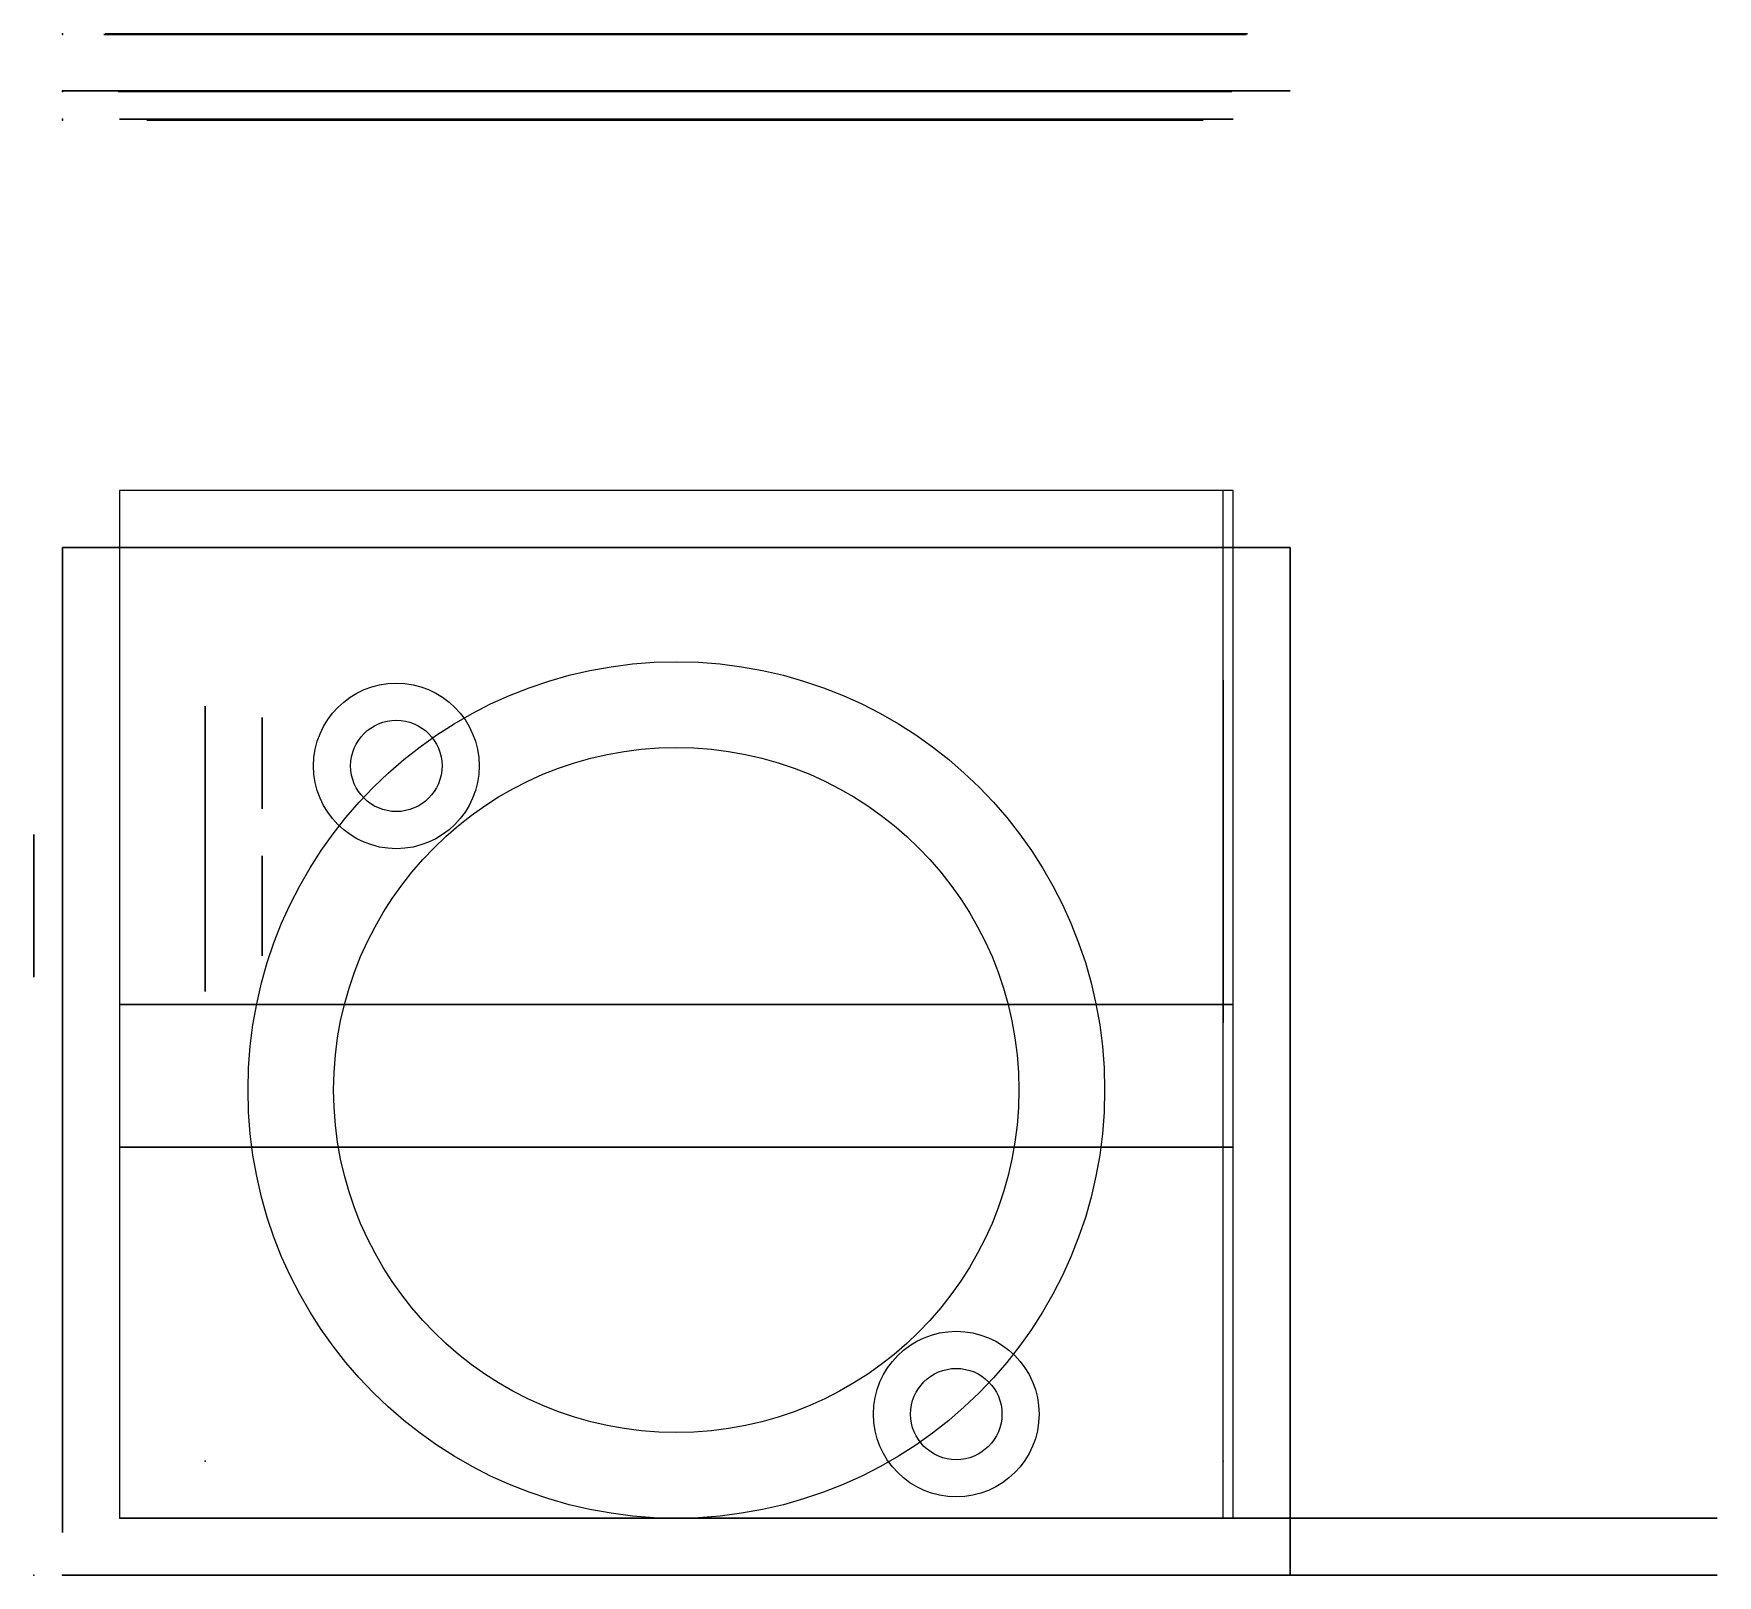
# Model space of a CAD drawing. Header units: centimetres. Extents: x -0.1 to 5.8, y 0 to 5.4.
import ezdxf

# ---------------------------------------------------------------- set-up
doc = ezdxf.new("R2010")
doc.units = ezdxf.units.CM
doc.header["$MEASUREMENT"] = 0
for name, color, linetype in [('BoitierTS v2_Sketch1', 7, 'Continuous'), ('BoitierTS v2_Sketch10', 7, 'Continuous'), ('BoitierTS v2_Sketch11', 7, 'Continuous'), ('BoitierTS v2_Sketch12', 7, 'Continuous'), ('BoitierTS v2_Sketch13', 7, 'Continuous'), ('BoitierTS v2_Sketch14', 7, 'Continuous'), ('BoitierTS v2_Sketch15', 7, 'Continuous'), ('BoitierTS v2_Sketch16', 7, 'Continuous'), ('BoitierTS v2_Sketch17', 7, 'Continuous'), ('BoitierTS v2_Sketch18', 7, 'Continuous'), ('BoitierTS v2_Sketch19', 7, 'Continuous'), ('BoitierTS v2_Sketch2', 7, 'Continuous'), ('BoitierTS v2_Sketch20', 7, 'Continuous'), ('BoitierTS v2_Sketch21', 7, 'Continuous'), ('BoitierTS v2_Sketch22', 7, 'Continuous'), ('BoitierTS v2_Sketch24', 7, 'Continuous'), ('BoitierTS v2_Sketch26', 7, 'Continuous'), ('BoitierTS v2_Sketch27', 7, 'Continuous'), ('BoitierTS v2_Sketch28', 7, 'Continuous'), ('BoitierTS v2_Sketch29', 7, 'Continuous'), ('BoitierTS v2_Sketch3', 7, 'Continuous'), ('BoitierTS v2_Sketch31', 7, 'Continuous'), ('BoitierTS v2_Sketch32', 7, 'Continuous'), ('BoitierTS v2_Sketch33', 7, 'Continuous'), ('BoitierTS v2_Sketch34', 7, 'Continuous'), ('BoitierTS v2_Sketch35', 7, 'Continuous'), ('BoitierTS v2_Sketch36', 7, 'Continuous'), ('BoitierTS v2_Sketch37', 7, 'Continuous'), ('BoitierTS v2_Sketch38', 7, 'Continuous'), ('BoitierTS v2_Sketch39', 7, 'Continuous'), ('BoitierTS v2_Sketch4', 7, 'Continuous'), ('BoitierTS v2_Sketch40', 7, 'Continuous'), ('BoitierTS v2_Sketch41', 7, 'Continuous'), ('BoitierTS v2_Sketch42', 7, 'Continuous'), ('BoitierTS v2_Sketch43', 7, 'Continuous'), ('BoitierTS v2_Sketch44', 7, 'Continuous'), ('BoitierTS v2_Sketch45', 7, 'Continuous'), ('BoitierTS v2_Sketch46', 7, 'Continuous'), ('BoitierTS v2_Sketch47', 7, 'Continuous'), ('BoitierTS v2_Sketch5', 7, 'Continuous'), ('BoitierTS v2_Sketch6', 7, 'Continuous'), ('BoitierTS v2_Sketch7', 7, 'Continuous'), ('BoitierTS v2_Sketch8', 7, 'Continuous'), ('BoitierTS v2_Sketch9', 7, 'Continuous')]:
    doc.layers.add(name, color=color, linetype=linetype)

msp = doc.modelspace()

# ---------------------------------------------------------------- linework, layer by layer
at = {"layer": 'BoitierTS v2_Sketch1'}
for p, q in [((1.4959, 0, 1.0849), (5.7959, 0, 1.0849)), ((5.7959, 0, -11.7151), (1.4959, 0, -11.7151)), ((1.4959, 0, -11.7151), (1.4959, 0, 1.0849)), ((5.7959, 0, 1.0849), (5.7959, 0, -11.7151))]:
    msp.add_line(p, q, dxfattribs=at)
msp.add_point((0, 0), dxfattribs=at)
at = {"layer": 'BoitierTS v2_Sketch10'}
for p, q in [((4.1, 5.2, -0.2), (0.2, 5.2, -0.2)), ((0.2, 5.2, -0.2), (0.2, 5.2, -12.6)), ((0.2, 5.2, -12.6), (4.1, 5.2, -12.6)), ((0.35, 5.2, -5.45), (0.35, 5.2, -3.47)), ((0.35, 5.2, -5.8), (0.35, 5.2, -5.45)), ((0.35, 5.2, -3.47), (0.35, 5.2, -1.4)), ((0.35, 5.2, -1.4), (1.3915, 5.2, -1.4)), ((3.95, 5.2, -5.8), (0.35, 5.2, -5.8)), ((3.335, 5.2, -10.571), (0.965, 5.2, -10.571)), ((0.965, 5.2, -10.571), (0.965, 5.2, -8.351)), ((0.965, 5.2, -8.186), (0.965, 5.2, -5.966)), ((0.965, 5.2, -8.351), (3.335, 5.2, -8.351)), ((3.335, 5.2, -8.186), (0.965, 5.2, -8.186)), ((0.965, 5.2, -5.966), (3.335, 5.2, -5.966)), ((1.3915, 5.2, -1.4), (3.0915, 5.2, -1.4)), ((3.0915, 5.2, -1.4), (3.95, 5.2, -1.4)), ((3.335, 5.2, -5.966), (3.335, 5.2, -8.186)), ((3.335, 5.2, -8.351), (3.335, 5.2, -10.571)), ((3.95, 5.2, -5.45), (3.95, 5.2, -5.8)), ((3.95, 5.2, -1.4), (3.95, 5.2, -3.47)), ((3.95, 5.2, -3.47), (3.95, 5.2, -5.45)), ((4.1, 5.2, -12.6), (4.1, 5.2, -0.2))]:
    msp.add_line(p, q, dxfattribs=at)
at = {"layer": 'BoitierTS v2_Sketch10', "extrusion": (0, -1, 0)}
for centre, radius in [((0.9109, -0.98, -5.2), 0.29), ((0.9209, -11.6141, -5.2), 0.29), ((0.9109, -0.98, -5.2), 0.16), ((0.9209, -11.6141, -5.2), 0.16), ((3.7302, -11.6141, -5.2), 0.29), ((3.7402, -0.98, -5.2), 0.29), ((3.7302, -11.6141, -5.2), 0.16), ((3.7402, -0.98, -5.2), 0.16)]:
    msp.add_circle(centre, radius, dxfattribs=at)
at = {"layer": 'BoitierTS v2_Sketch10'}
msp.add_point((0, 5.2), dxfattribs=at)
at = {"layer": 'BoitierTS v2_Sketch11'}
for p, q in [((0, 3.6), (4.3, 3.6)), ((4.3, 3.6, -12.8), (0, 3.6, -12.8)), ((0, 3.6, -12.8), (0, 3.6)), ((4.3, 3.6), (0, 3.6)), ((0, 3.6, -12.8), (4.3, 3.6, -12.8)), ((0, 3.6), (0, 3.6, -12.8)), ((0.1, 3.6, -12.7), (0.1, 3.6, -0.1)), ((4.2, 3.6, -12.7), (0.1, 3.6, -12.7)), ((0.1, 3.6, -0.1), (4.2, 3.6, -0.1)), ((0.2, 3.6, -12.6), (0.2, 3.6, -0.2)), ((0.2, 3.6, -0.2), (4.1, 3.6, -0.2)), ((4.1, 3.6, -12.6), (0.2, 3.6, -12.6)), ((0.2, 3.6, -12.6), (0.2, 3.6, -0.2)), ((0.2, 3.6, -0.2), (4.1, 3.6, -0.2)), ((4.1, 3.6, -12.6), (0.2, 3.6, -12.6)), ((4.1, 3.6, -0.2), (4.1, 3.6, -12.6)), ((4.1, 3.6, -0.2), (4.1, 3.6, -12.6)), ((4.2, 3.6, -0.1), (4.2, 3.6, -12.7)), ((4.3, 3.6, -12.8), (4.3, 3.6)), ((4.3, 3.6), (4.3, 3.6, -12.8))]:
    msp.add_line(p, q, dxfattribs=at)
at = {"layer": 'BoitierTS v2_Sketch12'}
for p, q in [((4.3, 3.6), (0, 3.6)), ((0, 3.6), (0, 3.6, -12.8)), ((0, 3.6, -12.8), (4.3, 3.6, -12.8)), ((0, 3.6), (4.3, 3.6)), ((4.3, 3.6, -12.8), (0, 3.6, -12.8)), ((0, 3.6, -12.8), (0, 3.6)), ((0.1, 3.6, -12.7), (4.2, 3.6, -12.7)), ((4.2, 3.6, -0.1), (0.1, 3.6, -0.1)), ((0.1, 3.6, -0.1), (0.1, 3.6, -12.7)), ((4.1, 3.6, -0.2), (0.2, 3.6, -0.2)), ((0.2, 3.6, -0.2), (0.2, 3.6, -12.6)), ((0.2, 3.6, -12.6), (4.1, 3.6, -12.6)), ((4.1, 3.6, -0.2), (0.2, 3.6, -0.2)), ((0.2, 3.6, -0.2), (0.2, 3.6, -12.6)), ((0.2, 3.6, -12.6), (4.1, 3.6, -12.6)), ((4.1, 3.6, -12.6), (4.1, 3.6, -0.2)), ((4.1, 3.6, -12.6), (4.1, 3.6, -0.2)), ((4.2, 3.6, -12.7), (4.2, 3.6, -0.1)), ((4.3, 3.6), (4.3, 3.6, -12.8)), ((4.3, 3.6, -12.8), (4.3, 3.6))]:
    msp.add_line(p, q, dxfattribs=at)
at = {"layer": 'BoitierTS v2_Sketch13'}
for p, q in [((0.2, 0.2, -0.2), (4.1, 0.2, -0.2)), ((4.1, 0.2, -12.6), (0.2, 0.2, -12.6)), ((0.2, 0.2, -12.6), (0.2, 0.2, -0.2)), ((4.1, 0.2, -0.2), (4.1, 0.2, -12.6))]:
    msp.add_line(p, q, dxfattribs=at)
at = {"layer": 'BoitierTS v2_Sketch13', "extrusion": (0, 1, 0)}
for centre, radius in [((-0.9109, -0.98, 0.2), 0.29), ((-0.9209, -11.6141, 0.2), 0.29), ((-0.9109, -0.98, 0.2), 0.1), ((-0.9209, -11.6141, 0.2), 0.1), ((-3.7302, -11.6141, 0.2), 0.29), ((-3.7402, -0.98, 0.2), 0.29), ((-3.7302, -11.6141, 0.2), 0.1), ((-3.7402, -0.98, 0.2), 0.1)]:
    msp.add_circle(centre, radius, dxfattribs=at)
at = {"layer": 'BoitierTS v2_Sketch13'}
msp.add_point((0, 0.2), dxfattribs=at)
at = {"layer": 'BoitierTS v2_Sketch14'}
for p, q in [((4.3, 0), (0, 0)), ((0, 0, -12.8), (4.3, 0, -12.8)), ((0, 0), (0, 0, -12.8)), ((4.3, 0, -12.8), (4.3, 0))]:
    msp.add_line(p, q, dxfattribs=at)
at = {"layer": 'BoitierTS v2_Sketch14', "extrusion": (0, -1, 0)}
for centre, radius in [((0.9109, -0.98), 0.25), ((0.9209, -11.6141), 0.25), ((0.9109, -0.98), 0.1), ((0.9209, -11.6141), 0.1), ((3.7302, -11.6141), 0.25), ((3.7402, -0.98), 0.25), ((3.7302, -11.6141), 0.1), ((3.7402, -0.98), 0.1)]:
    msp.add_circle(centre, radius, dxfattribs=at)
at = {"layer": 'BoitierTS v2_Sketch15'}
for p, q in [((0.2, 3.8, -12.6), (0.2, 0.2, -12.6)), ((4.1, 3.8, -12.6), (0.2, 3.8, -12.6)), ((4.1, 0.2, -12.6), (4.1, 3.8, -12.6)), ((0.2, 0.2, -12.6), (4.1, 0.2, -12.6))]:
    msp.add_line(p, q, dxfattribs=at)
for centre, radius in [((2.15, 1.7, -12.6), 1.5), ((1.1695, 2.8352, -12.6), 0.29), ((1.1695, 2.8352, -12.6), 0.16), ((2.15, 1.7, -12.6), 1.2), ((3.1305, 0.5648, -12.6), 0.29), ((3.1305, 0.5648, -12.6), 0.16)]:
    msp.add_circle(centre, radius, dxfattribs=at)
msp.add_point((0, 0, -12.6), dxfattribs=at)
at = {"layer": 'BoitierTS v2_Sketch16'}
for p, q in [((4.1, 0.2, -12.6), (0.2, 0.2, -12.6)), ((0.2, 0.2, -12.6), (0.2, 0.2, -0.2)), ((0.2, 0.2, -0.2), (4.1, 0.2, -0.2)), ((1.09, 0.2, -2.72), (0.89, 0.2, -2.72)), ((0.89, 0.2, -2.72), (0.89, 0.2, -2.22)), ((0.89, 0.2, -2.22), (1.09, 0.2, -2.22)), ((1.09, 0.2, -0.22), (3.59, 0.2, -0.22)), ((1.09, 0.2, -2.22), (1.09, 0.2, -2.72)), ((3.59, 0.2, -2.72), (1.09, 0.2, -2.72)), ((1.09, 0.2, -2.72), (1.09, 0.2, -0.22)), ((3.59, 0.2, -0.22), (3.59, 0.2, -2.72)), ((3.59, 0.2, -2.72), (3.79, 0.2, -2.72)), ((3.79, 0.2, -2.22), (3.59, 0.2, -2.22)), ((3.59, 0.2, -2.22), (3.59, 0.2, -2.72)), ((3.79, 0.2, -2.72), (3.79, 0.2, -2.22)), ((4.1, 0.2, -0.2), (4.1, 0.2, -12.6))]:
    msp.add_line(p, q, dxfattribs=at)
at = {"layer": 'BoitierTS v2_Sketch16', "extrusion": (0, 1, 0)}
for centre in [(-0.9109, -0.98, 0.2), (-0.9209, -11.6141, 0.2), (-3.7302, -11.6141, 0.2), (-3.7402, -0.98, 0.2)]:
    msp.add_circle(centre, 0.29, dxfattribs=at)
at = {"layer": 'BoitierTS v2_Sketch16'}
msp.add_point((0, 0.2), dxfattribs=at)
at = {"layer": 'BoitierTS v2_Sketch17'}
for p, q in [((4.0647, 2.735, -7.2709), (4.0647, 1.935, -7.2709)), ((4.0647, 2.735, -4.7709), (4.0647, 2.735, -7.2709)), ((4.0647, 1.935, -4.7709), (4.0647, 2.735, -4.7709)), ((4.0647, 2.5, -6.8124), (4.0647, 2.5, -6.2684)), ((4.0647, 2.48, -4.8209), (4.0647, 2.17, -4.8209)), ((4.0647, 2.34, -6.1084), (4.0647, 2.33, -6.1084)), ((4.0647, 2.33, -6.9724), (4.0647, 2.34, -6.9724)), ((4.0647, 2.17, -6.2684), (4.0647, 2.17, -6.8124)), ((4.0647, 1.935, -7.2709), (4.0647, 1.935, -4.7709))]:
    msp.add_line(p, q, dxfattribs=at)
at = {"layer": 'BoitierTS v2_Sketch17', "extrusion": (1, 0, 0)}
for centre, start, end in [((2.34, -6.2684, 4.0647), 0, 90), ((2.34, -6.8124, 4.0647), 270, 0), ((2.33, -6.2684, 4.0647), 90, 180), ((2.33, -6.8124, 4.0647), 180, 270)]:
    msp.add_arc(centre, 0.16, start, end, dxfattribs=at)
at = {"layer": 'BoitierTS v2_Sketch17'}
msp.add_point((4.0647, 0), dxfattribs=at)
at = {"layer": 'BoitierTS v2_Sketch18'}
for p, q in [((0.4994, 2.645, -7.1153), (0.4994, 2.645, -6.3153)), ((0.4994, 2.045, -7.1153), (0.4994, 2.645, -7.1153)), ((0.4994, 2.645, -6.3153), (0.4994, 2.045, -6.3153)), ((0.4994, 2.52, -6.2962), (0.4994, 2.52, -7.1344)), ((0.4994, 2.17, -6.2962), (0.4994, 2.52, -6.2962)), ((0.4994, 2.52, -7.1344), (0.4994, 2.17, -7.1344)), ((0.4994, 2.43, -6.5353), (0.4994, 2.26, -6.5353)), ((0.4994, 2.26, -6.8953), (0.4994, 2.43, -6.8953)), ((0.4994, 2.43, -6.8953), (0.4994, 2.43, -6.5353)), ((0.4994, 2.42, -6.6953), (0.4994, 2.42, -6.5453)), ((0.4994, 2.26, -6.5353), (0.4994, 2.26, -6.8953)), ((0.4994, 2.17, -7.1344), (0.4994, 2.17, -6.2962)), ((0.4994, 2.045, -6.3153), (0.4994, 2.045, -7.1153))]:
    msp.add_line(p, q, dxfattribs=at)
msp.add_point((0.4994, 0), dxfattribs=at)
at = {"layer": 'BoitierTS v2_Sketch19'}
for p, q in [((0.6994, 2.17, -6.2962), (0.6994, 2.52, -6.2962)), ((0.6994, 2.52, -7.1344), (0.6994, 2.17, -7.1344)), ((0.6994, 2.52, -6.2962), (0.6994, 2.52, -7.1344)), ((0.6994, 2.505, -6.4603), (0.6994, 2.185, -6.4603)), ((0.6994, 2.185, -6.7803), (0.6994, 2.505, -6.7803)), ((0.6994, 2.505, -6.7803), (0.6994, 2.505, -6.4603)), ((0.6994, 2.26, -6.8953), (0.6994, 2.43, -6.8953)), ((0.6994, 2.43, -6.8953), (0.6994, 2.43, -6.5353)), ((0.6994, 2.43, -6.5353), (0.6994, 2.26, -6.5353)), ((0.6994, 2.42, -6.5453), (0.6994, 2.27, -6.5453)), ((0.6994, 2.405, -6.6803), (0.6994, 2.405, -6.5603)), ((0.6994, 2.405, -6.5603), (0.6994, 2.285, -6.5603)), ((0.6994, 2.285, -6.6803), (0.6994, 2.405, -6.6803)), ((0.6994, 2.285, -6.5603), (0.6994, 2.285, -6.6803)), ((0.6994, 2.27, -6.5453), (0.6994, 2.27, -6.6953)), ((0.6994, 2.26, -6.5353), (0.6994, 2.26, -6.8953)), ((0.6994, 2.185, -6.4603), (0.6994, 2.185, -6.7803)), ((0.6994, 2.17, -7.1344), (0.6994, 2.17, -6.2962))]:
    msp.add_line(p, q, dxfattribs=at)
msp.add_point((0.6994, 0), dxfattribs=at)
at = {"layer": 'BoitierTS v2_Sketch2'}
for p, q in [((5.7959, 0.2, -11.7151), (1.4959, 0.2, -11.7151)), ((5.7959, 0.2, -11.7151), (1.4959, 0.2, -11.7151)), ((1.4959, 0.2, -11.7151), (1.4959, 0.2, 1.0849)), ((1.4959, 0.2, 1.0849), (5.7959, 0.2, 1.0849)), ((1.4959, 0.2, 1.0849), (5.7959, 0.2, 1.0849)), ((1.4959, 0.2, -11.7151), (1.4959, 0.2, 1.0849)), ((5.5959, 0.2, -11.5151), (1.6959, 0.2, -11.5151)), ((1.6959, 0.2, -11.5151), (1.6959, 0.2, 0.8849)), ((1.6959, 0.2, 0.8849), (5.5959, 0.2, 0.8849)), ((5.5959, 0.2, 0.8849), (5.5959, 0.2, -11.5151)), ((5.7959, 0.2, 1.0849), (5.7959, 0.2, -11.7151)), ((5.7959, 0.2, 1.0849), (5.7959, 0.2, -11.7151))]:
    msp.add_line(p, q, dxfattribs=at)
msp.add_point((0, 0.2), dxfattribs=at)
at = {"layer": 'BoitierTS v2_Sketch20'}
for p, q in [((-0.1006, 2.595, -6.7799), (-0.1006, 2.595, -6.4603)), ((-0.1006, 2.505, -6.7803), (-0.1006, 2.185, -6.7803)), ((-0.1006, 2.185, -6.4603), (-0.1006, 2.505, -6.4603)), ((-0.1006, 2.505, -6.4603), (-0.1006, 2.505, -6.7803)), ((-0.1006, 2.285, -6.6803), (-0.1006, 2.405, -6.6803)), ((-0.1006, 2.405, -6.5603), (-0.1006, 2.285, -6.5603)), ((-0.1006, 2.405, -6.6803), (-0.1006, 2.405, -6.5603)), ((-0.1006, 2.285, -6.5603), (-0.1006, 2.285, -6.6803)), ((-0.1006, 2.185, -6.7803), (-0.1006, 2.185, -6.4603)), ((-0.1006, 2.0959, -6.802), (-0.1006, 2.0959, -6.4386))]:
    msp.add_line(p, q, dxfattribs=at)
at = {"layer": 'BoitierTS v2_Sketch20', "extrusion": (-1, 0, 0)}
for centre, start, end in [((-2.345, -6.7803, 0.1006), 179.91864, 4.97284), ((-2.345, -6.4603, 0.1006), 355.02658, 180.00005)]:
    msp.add_arc(centre, 0.25, start, end, dxfattribs=at)
at = {"layer": 'BoitierTS v2_Sketch20'}
msp.add_point((-0.1006, 0), dxfattribs=at)
at = {"layer": 'BoitierTS v2_Sketch21'}
for p, q in [((4.1, 0.2, -12.6), (0.2, 0.2, -12.6)), ((0.2, 0.2, -12.6), (0.2, 0.2, -0.2)), ((0.2, 0.2, -0.2), (4.1, 0.2, -0.2)), ((0.65, 0.2, -8.7), (0.65, 0.2, -11.2)), ((0.65, 0.2, -10.95), (0.95, 0.2, -10.95)), ((0.95, 0.2, -8.95), (0.65, 0.2, -8.95)), ((3.65, 0.2, -8.7), (0.65, 0.2, -8.7)), ((0.65, 0.2, -8.95), (0.65, 0.2, -10.95)), ((0.65, 0.2, -11.2), (3.65, 0.2, -11.2)), ((1.09, 0.2, -2.22), (0.89, 0.2, -2.22)), ((0.89, 0.2, -2.72), (1.09, 0.2, -2.72)), ((0.89, 0.2, -2.22), (0.89, 0.2, -2.72)), ((0.95, 0.2, -10.95), (0.95, 0.2, -8.95)), ((3.35, 0.2, -8.7), (0.95, 0.2, -8.7)), ((0.95, 0.2, -8.7), (0.95, 0.2, -11.2)), ((0.95, 0.2, -11.2), (3.35, 0.2, -11.2)), ((1.09, 0.2, -2.72), (1.09, 0.2, -2.22)), ((1.15, 0.2, -1.35), (1.15, 0.2, -3.85)), ((1.15, 0.2, -3.85), (3.15, 0.2, -3.85)), ((3.15, 0.2, -1.35), (1.15, 0.2, -1.35)), ((1.15, 0.2, -1.6), (1.15, 0.2, -3.6)), ((1.45, 0.2, -1.6), (1.15, 0.2, -1.6)), ((1.15, 0.2, -3.6), (1.45, 0.2, -3.6)), ((1.45, 0.2, -3.6), (1.45, 0.2, -1.6)), ((2.85, 0.2, -1.35), (1.45, 0.2, -1.35)), ((1.45, 0.2, -1.35), (1.45, 0.2, -3.85)), ((1.45, 0.2, -3.85), (2.85, 0.2, -3.85)), ((2.85, 0.2, -3.85), (2.85, 0.2, -1.35)), ((2.85, 0.2, -1.6), (2.85, 0.2, -3.6)), ((2.85, 0.2, -3.6), (3.15, 0.2, -3.6)), ((3.15, 0.2, -1.6), (2.85, 0.2, -1.6)), ((3.15, 0.2, -3.85), (3.15, 0.2, -1.35)), ((3.15, 0.2, -3.6), (3.15, 0.2, -1.6)), ((3.65, 0.2, -8.95), (3.35, 0.2, -8.95)), ((3.35, 0.2, -11.2), (3.35, 0.2, -8.7)), ((3.35, 0.2, -8.95), (3.35, 0.2, -10.95)), ((3.35, 0.2, -10.95), (3.65, 0.2, -10.95)), ((3.59, 0.2, -2.72), (3.79, 0.2, -2.72)), ((3.79, 0.2, -2.22), (3.59, 0.2, -2.22)), ((3.59, 0.2, -2.22), (3.59, 0.2, -2.72)), ((3.65, 0.2, -10.95), (3.65, 0.2, -8.95)), ((3.65, 0.2, -11.2), (3.65, 0.2, -8.7)), ((3.79, 0.2, -2.72), (3.79, 0.2, -2.22)), ((4.1, 0.2, -0.2), (4.1, 0.2, -12.6))]:
    msp.add_line(p, q, dxfattribs=at)
at = {"layer": 'BoitierTS v2_Sketch21', "extrusion": (0, 1, 0)}
for centre in [(-0.9109, -0.98, 0.2), (-0.9209, -11.6141, 0.2), (-3.7302, -11.6141, 0.2), (-3.7402, -0.98, 0.2)]:
    msp.add_circle(centre, 0.29, dxfattribs=at)
at = {"layer": 'BoitierTS v2_Sketch21'}
msp.add_point((0, 0.2), dxfattribs=at)
at = {"layer": 'BoitierTS v2_Sketch22'}
for p, q in [((0.15, 5.4, -0.15), (4.15, 5.4, -0.15)), ((4.15, 5.4, -12.65), (0.15, 5.4, -12.65)), ((0.15, 5.4, -12.65), (0.15, 5.4, -0.15)), ((1.2792, 5.4, -10.8759), (1.0678, 5.4, -11.15)), ((1.0974, 5.4, -11.692), (1.0974, 5.4, -11.65)), ((1.31, 5.4, -11.692), (1.0974, 5.4, -11.692)), ((1.1664, 5.4, -10.6478), (1.0977, 5.4, -10.6478)), ((1.0977, 5.4, -10.6478), (1.2792, 5.4, -10.8759)), ((1.0998, 5.4, -12.1499), (1.0998, 5.4, -12.1052)), ((1.3656, 5.4, -12.1499), (1.0998, 5.4, -12.1499)), ((1.0998, 5.4, -12.1052), (1.31, 5.4, -12.1052)), ((1.1119, 5.4, -11.9155), (1.1119, 5.4, -11.8732)), ((1.1119, 5.4, -11.8732), (1.31, 5.4, -11.8732)), ((1.31, 5.4, -11.9155), (1.1119, 5.4, -11.9155)), ((1.1389, 5.4, -11.15), (1.3171, 5.4, -10.9191)), ((1.378, 5.4, -10.9137), (1.1664, 5.4, -10.6478)), ((1.31, 5.4, -11.8732), (1.31, 5.4, -11.692)), ((1.31, 5.4, -12.1052), (1.31, 5.4, -11.9155)), ((1.3171, 5.4, -10.9191), (1.378, 5.4, -10.9957)), ((1.3656, 5.4, -11.65), (1.3656, 5.4, -12.1499)), ((1.4318, 5.4, -10.6478), (1.378, 5.4, -10.6478)), ((1.378, 5.4, -10.6478), (1.378, 5.4, -10.9137)), ((1.378, 5.4, -10.9957), (1.378, 5.4, -11.15)), ((1.4318, 5.4, -11.15), (1.4318, 5.4, -10.6478)), ((1.5061, 5.4, -11.7077), (1.5356, 5.4, -11.7322)), ((1.5061, 5.4, -11.7002), (1.5061, 5.4, -11.7077)), ((1.5749, 5.4, -10.7293), (1.5463, 5.4, -10.6929)), ((1.5749, 5.4, -11.0773), (1.5466, 5.4, -11.1142)), ((1.8168, 5.4, -10.8127), (1.8168, 5.4, -11.0042)), ((1.8249, 5.4, -12.0635), (1.8607, 5.4, -12.1057)), ((1.8806, 5.4, -10.7933), (1.8806, 5.4, -11.0181)), ((2.1295, 5.4, -10.6478), (1.9533, 5.4, -11.15)), ((1.9703, 5.4, -12.1499), (1.9703, 5.4, -11.65)), ((2.0497, 5.4, -12.1499), (1.9703, 5.4, -12.1499)), ((2.0192, 5.4, -11.15), (2.074, 5.4, -10.9939)), ((2.0307, 5.4, -11.65), (2.0307, 5.4, -12.0673)), ((2.0307, 5.4, -12.0673), (2.2624, 5.4, -11.65)), ((2.2842, 5.4, -11.7274), (2.0497, 5.4, -12.1499)), ((2.074, 5.4, -10.9939), (2.2605, 5.4, -10.9939)), ((2.0861, 5.4, -10.9472), (2.1659, 5.4, -10.7033)), ((2.244, 5.4, -10.9472), (2.0861, 5.4, -10.9472)), ((2.2084, 5.4, -10.6478), (2.1295, 5.4, -10.6478)), ((2.1659, 5.4, -10.7033), (2.244, 5.4, -10.9472)), ((2.369, 5.4, -11.15), (2.2084, 5.4, -10.6478)), ((2.2605, 5.4, -10.9939), (2.3048, 5.4, -11.15)), ((2.2842, 5.4, -12.1499), (2.2842, 5.4, -11.7274)), ((2.3292, 5.4, -12.1499), (2.2842, 5.4, -12.1499)), ((2.3292, 5.4, -11.65), (2.3292, 5.4, -12.1499)), ((2.5452, 5.4, -10.9296), (2.4313, 5.4, -11.15)), ((2.687, 5.4, -11.692), (2.4744, 5.4, -11.692)), ((2.4744, 5.4, -11.692), (2.4744, 5.4, -11.65)), ((2.7426, 5.4, -12.1499), (2.4768, 5.4, -12.1499)), ((2.4768, 5.4, -12.1499), (2.4768, 5.4, -12.1052)), ((2.4768, 5.4, -12.1052), (2.687, 5.4, -12.1052)), ((2.687, 5.4, -11.9155), (2.4889, 5.4, -11.9155)), ((2.4889, 5.4, -11.9155), (2.4889, 5.4, -11.8732)), ((2.4889, 5.4, -11.8732), (2.687, 5.4, -11.8732)), ((2.4915, 5.4, -11.15), (2.602, 5.4, -10.9361)), ((2.7665, 5.4, -10.645), (2.5916, 5.4, -10.645)), ((2.7164, 5.4, -10.6923), (2.5953, 5.4, -10.6923)), ((2.5953, 5.4, -10.8933), (2.7164, 5.4, -10.8933)), ((2.602, 5.4, -10.9361), (2.7164, 5.4, -10.9361)), ((2.687, 5.4, -12.1052), (2.687, 5.4, -11.9155)), ((2.687, 5.4, -11.8732), (2.687, 5.4, -11.692)), ((2.7164, 5.4, -10.8933), (2.7164, 5.4, -10.6923)), ((2.7164, 5.4, -10.9361), (2.7164, 5.4, -11.15)), ((2.7426, 5.4, -11.65), (2.7426, 5.4, -12.1499)), ((2.7665, 5.4, -11.15), (2.7665, 5.4, -10.645)), ((2.8761, 5.4, -10.645), (2.8761, 5.4, -10.693)), ((2.8761, 5.4, -10.693), (3.0241, 5.4, -10.693)), ((3.2311, 5.4, -10.645), (2.8761, 5.4, -10.645)), ((2.8861, 5.4, -11.7002), (2.8861, 5.4, -11.7077)), ((2.8861, 5.4, -11.7077), (2.9156, 5.4, -11.7322)), ((3.0241, 5.4, -10.693), (3.0241, 5.4, -11.15)), ((3.0793, 5.4, -10.693), (3.2311, 5.4, -10.693)), ((3.0793, 5.4, -11.15), (3.0793, 5.4, -10.693)), ((3.2049, 5.4, -12.0635), (3.2407, 5.4, -12.1057)), ((3.2311, 5.4, -10.693), (3.2311, 5.4, -10.645)), ((4.15, 5.4, -0.15), (4.15, 5.4, -12.65))]:
    msp.add_line(p, q, dxfattribs=at)
at = {"layer": 'BoitierTS v2_Sketch22', "extrusion": (0, -1, 0)}
msp.add_circle((2.15, -3.47, -5.4), 1.75, dxfattribs=at)
at = {"layer": 'BoitierTS v2_Sketch22', "extrusion": (0, 1, 0)}
for centre in [(-2.15, -9.051, 5.4), (-2.15, -6.666, 5.4)]:
    msp.add_circle(centre, 0.75, dxfattribs=at)
at = {"layer": 'BoitierTS v2_Sketch22'}
for points in [[(1.8607, 5.4, -12.1057), (1.8592, 5.4, -12.1067), (1.8561, 5.4, -12.1089), (1.8511, 5.4, -12.1122), (1.8438, 5.4, -12.1168), (1.8337, 5.4, -12.123), (1.8225, 5.4, -12.1294), (1.8103, 5.4, -12.1359), (1.7971, 5.4, -12.1424), (1.7829, 5.4, -12.1485), (1.7678, 5.4, -12.1539), (1.7519, 5.4, -12.1585), (1.7354, 5.4, -12.1619), (1.7184, 5.4, -12.1642), (1.7011, 5.4, -12.1655), (1.684, 5.4, -12.1659), (1.6671, 5.4, -12.1656), (1.6507, 5.4, -12.1647), (1.6349, 5.4, -12.1631), (1.6198, 5.4, -12.1607), (1.6053, 5.4, -12.1572), (1.5913, 5.4, -12.1523), (1.578, 5.4, -12.1458), (1.5654, 5.4, -12.1378), (1.5536, 5.4, -12.1284), (1.5428, 5.4, -12.118), (1.5334, 5.4, -12.1069), (1.5253, 5.4, -12.0954), (1.5186, 5.4, -12.0837), (1.5131, 5.4, -12.0715), (1.5086, 5.4, -12.0588), (1.5049, 5.4, -12.0453), (1.502, 5.4, -12.0307), (1.5002, 5.4, -12.0153), (1.5, 5.4, -11.9991), (1.502, 5.4, -11.9827), (1.5069, 5.4, -11.9664), (1.5148, 5.4, -11.9507), (1.5259, 5.4, -11.9359), (1.5397, 5.4, -11.9223), (1.5553, 5.4, -11.9101), (1.5719, 5.4, -11.8993), (1.5885, 5.4, -11.8899), (1.6042, 5.4, -11.882), (1.6183, 5.4, -11.8755), (1.6305, 5.4, -11.8704), (1.6387, 5.4, -11.8675), (1.6438, 5.4, -11.8659), (1.6468, 5.4, -11.8652), (1.6482, 5.4, -11.8648)], [(1.5061, 5.4, -11.7002), (1.5072, 5.4, -11.6987), (1.5094, 5.4, -11.6956), (1.5131, 5.4, -11.6912), (1.5189, 5.4, -11.6856), (1.5272, 5.4, -11.6792), (1.5366, 5.4, -11.6733), (1.547, 5.4, -11.6679), (1.5582, 5.4, -11.663), (1.5699, 5.4, -11.6585), (1.5817, 5.4, -11.6543), (1.5934, 5.4, -11.6504), (1.605, 5.4, -11.6468), (1.6166, 5.4, -11.6436), (1.6283, 5.4, -11.6407), (1.6405, 5.4, -11.6384), (1.6534, 5.4, -11.6367), (1.6671, 5.4, -11.6358), (1.6813, 5.4, -11.6358), (1.6957, 5.4, -11.6366), (1.7101, 5.4, -11.6385), (1.7238, 5.4, -11.6414), (1.7369, 5.4, -11.6453), (1.7491, 5.4, -11.6501), (1.7605, 5.4, -11.6559), (1.7713, 5.4, -11.6625), (1.7817, 5.4, -11.6699), (1.7917, 5.4, -11.678), (1.8012, 5.4, -11.6867), (1.8102, 5.4, -11.6961), (1.8185, 5.4, -11.7061), (1.8257, 5.4, -11.7168), (1.8318, 5.4, -11.728), (1.8366, 5.4, -11.7398), (1.8401, 5.4, -11.7521), (1.842, 5.4, -11.7647), (1.8425, 5.4, -11.7776), (1.8413, 5.4, -11.7907), (1.8384, 5.4, -11.8038), (1.8338, 5.4, -11.8167), (1.8272, 5.4, -11.8295), (1.8187, 5.4, -11.8418), (1.8081, 5.4, -11.8538), (1.7954, 5.4, -11.8652), (1.7806, 5.4, -11.876), (1.7637, 5.4, -11.8863), (1.7484, 5.4, -11.8941), (1.736, 5.4, -11.8997), (1.7273, 5.4, -11.9033), (1.7229, 5.4, -11.9051)], [(1.6482, 5.4, -11.8648), (1.6496, 5.4, -11.8643), (1.6526, 5.4, -11.8633), (1.6572, 5.4, -11.8616), (1.664, 5.4, -11.8592), (1.6733, 5.4, -11.856), (1.6833, 5.4, -11.8525), (1.6939, 5.4, -11.8488), (1.705, 5.4, -11.8448), (1.716, 5.4, -11.8404), (1.7267, 5.4, -11.8357), (1.7366, 5.4, -11.8305), (1.7453, 5.4, -11.825), (1.7527, 5.4, -11.8192), (1.7586, 5.4, -11.8132), (1.7634, 5.4, -11.8072), (1.7672, 5.4, -11.8015), (1.7704, 5.4, -11.796), (1.7731, 5.4, -11.7908), (1.7756, 5.4, -11.7854), (1.7778, 5.4, -11.7796), (1.7796, 5.4, -11.7729), (1.7807, 5.4, -11.7652), (1.7809, 5.4, -11.7566), (1.7799, 5.4, -11.7475), (1.7774, 5.4, -11.7383), (1.7733, 5.4, -11.7294), (1.7677, 5.4, -11.7213), (1.7609, 5.4, -11.7139), (1.7534, 5.4, -11.7073), (1.7457, 5.4, -11.7014), (1.7382, 5.4, -11.696), (1.7311, 5.4, -11.6909), (1.7241, 5.4, -11.6863), (1.717, 5.4, -11.6823), (1.7091, 5.4, -11.679), (1.7002, 5.4, -11.6766), (1.6902, 5.4, -11.675), (1.679, 5.4, -11.6745), (1.6671, 5.4, -11.6749), (1.6547, 5.4, -11.6761), (1.6424, 5.4, -11.6781), (1.6305, 5.4, -11.6807), (1.6191, 5.4, -11.684), (1.6083, 5.4, -11.6877), (1.5982, 5.4, -11.6919), (1.5885, 5.4, -11.6966), (1.5792, 5.4, -11.7016), (1.5702, 5.4, -11.707), (1.5613, 5.4, -11.7128), (1.5526, 5.4, -11.7189), (1.5458, 5.4, -11.724), (1.5407, 5.4, -11.728), (1.5373, 5.4, -11.7308), (1.5356, 5.4, -11.7322)], [(1.8806, 5.4, -10.7933), (1.8799, 5.4, -10.7915), (1.8785, 5.4, -10.7879), (1.8763, 5.4, -10.7821), (1.8733, 5.4, -10.7741), (1.8695, 5.4, -10.7632), (1.8654, 5.4, -10.7516), (1.861, 5.4, -10.7394), (1.8559, 5.4, -10.7269), (1.8498, 5.4, -10.7143), (1.8424, 5.4, -10.702), (1.8334, 5.4, -10.6903), (1.8227, 5.4, -10.6795), (1.8104, 5.4, -10.67), (1.7968, 5.4, -10.6618), (1.7824, 5.4, -10.6551), (1.7677, 5.4, -10.6498), (1.7532, 5.4, -10.6458), (1.7392, 5.4, -10.643), (1.7257, 5.4, -10.641), (1.7127, 5.4, -10.6395), (1.7, 5.4, -10.6384), (1.6875, 5.4, -10.6375), (1.675, 5.4, -10.6368), (1.6623, 5.4, -10.6365), (1.6493, 5.4, -10.6372), (1.636, 5.4, -10.6391), (1.6223, 5.4, -10.6427), (1.6081, 5.4, -10.6482), (1.5934, 5.4, -10.6559), (1.5782, 5.4, -10.6658), (1.5657, 5.4, -10.6755), (1.5561, 5.4, -10.6838), (1.5496, 5.4, -10.6898), (1.5463, 5.4, -10.6929)], [(1.8806, 5.4, -11.0181), (1.8806, 5.4, -11.02), (1.8806, 5.4, -11.0239), (1.88, 5.4, -11.0298), (1.8785, 5.4, -11.0377), (1.8751, 5.4, -11.0477), (1.8704, 5.4, -11.0579), (1.8644, 5.4, -11.0681), (1.8572, 5.4, -11.0783), (1.8492, 5.4, -11.0884), (1.8404, 5.4, -11.0984), (1.831, 5.4, -11.1081), (1.8211, 5.4, -11.1173), (1.8105, 5.4, -11.126), (1.799, 5.4, -11.134), (1.7862, 5.4, -11.1412), (1.7719, 5.4, -11.1474), (1.7559, 5.4, -11.1525), (1.7384, 5.4, -11.1565), (1.7199, 5.4, -11.1593), (1.7007, 5.4, -11.1608), (1.6815, 5.4, -11.1609), (1.6629, 5.4, -11.1599), (1.6455, 5.4, -11.1576), (1.6295, 5.4, -11.1544), (1.6149, 5.4, -11.1502), (1.6018, 5.4, -11.1455), (1.59, 5.4, -11.1404), (1.5794, 5.4, -11.1351), (1.5697, 5.4, -11.1298), (1.5611, 5.4, -11.1245), (1.5548, 5.4, -11.1203), (1.5505, 5.4, -11.1173), (1.5479, 5.4, -11.1152), (1.5466, 5.4, -11.1142)], [(1.7229, 5.4, -11.9051), (1.7208, 5.4, -11.9058), (1.7165, 5.4, -11.9074), (1.7098, 5.4, -11.9096), (1.7006, 5.4, -11.9127), (1.6885, 5.4, -11.9165), (1.6759, 5.4, -11.9203), (1.6628, 5.4, -11.9242), (1.6495, 5.4, -11.9282), (1.6364, 5.4, -11.9327), (1.6237, 5.4, -11.9376), (1.6119, 5.4, -11.9434), (1.6013, 5.4, -11.95), (1.5921, 5.4, -11.9577), (1.5843, 5.4, -11.9665), (1.5777, 5.4, -11.9764), (1.5722, 5.4, -11.9871), (1.5676, 5.4, -11.9985), (1.5637, 5.4, -12.0104), (1.5609, 5.4, -12.0225), (1.5596, 5.4, -12.0347), (1.5605, 5.4, -12.0468), (1.564, 5.4, -12.0584), (1.5704, 5.4, -12.0694), (1.5795, 5.4, -12.0795), (1.5906, 5.4, -12.0885), (1.6026, 5.4, -12.0962), (1.6145, 5.4, -12.1024), (1.6254, 5.4, -12.1071), (1.6348, 5.4, -12.1104), (1.6431, 5.4, -12.1128), (1.6506, 5.4, -12.1146), (1.6584, 5.4, -12.1163), (1.6672, 5.4, -12.1181), (1.6775, 5.4, -12.1197), (1.6897, 5.4, -12.1208), (1.7037, 5.4, -12.1207), (1.7192, 5.4, -12.1189), (1.7358, 5.4, -12.1149), (1.7529, 5.4, -12.1088), (1.7699, 5.4, -12.101), (1.7859, 5.4, -12.0921), (1.8001, 5.4, -12.0831), (1.8119, 5.4, -12.0749), (1.8207, 5.4, -12.0683), (1.8261, 5.4, -12.0639), (1.8274, 5.4, -12.0625), (1.8268, 5.4, -12.0625), (1.8256, 5.4, -12.0631), (1.8249, 5.4, -12.0635)], [(1.8168, 5.4, -10.8127), (1.817, 5.4, -10.8111), (1.8174, 5.4, -10.8079), (1.8176, 5.4, -10.803), (1.8173, 5.4, -10.796), (1.8159, 5.4, -10.7867), (1.8134, 5.4, -10.777), (1.8099, 5.4, -10.7669), (1.8056, 5.4, -10.7566), (1.8006, 5.4, -10.7465), (1.7952, 5.4, -10.7369), (1.7894, 5.4, -10.7281), (1.7835, 5.4, -10.7202), (1.7773, 5.4, -10.7133), (1.7708, 5.4, -10.7073), (1.7637, 5.4, -10.702), (1.7558, 5.4, -10.6972), (1.747, 5.4, -10.6927), (1.7371, 5.4, -10.6886), (1.7263, 5.4, -10.6851), (1.7145, 5.4, -10.6823), (1.702, 5.4, -10.6806), (1.6889, 5.4, -10.6802), (1.6755, 5.4, -10.681), (1.662, 5.4, -10.6832), (1.6487, 5.4, -10.6865), (1.6358, 5.4, -10.6907), (1.6235, 5.4, -10.6958), (1.612, 5.4, -10.7015), (1.6013, 5.4, -10.7078), (1.5915, 5.4, -10.7145), (1.5844, 5.4, -10.7202), (1.5795, 5.4, -10.7247), (1.5764, 5.4, -10.7278), (1.5749, 5.4, -10.7293)], [(1.8168, 5.4, -11.0042), (1.8169, 5.4, -11.006), (1.817, 5.4, -11.0097), (1.8169, 5.4, -11.015), (1.8164, 5.4, -11.0219), (1.815, 5.4, -11.0303), (1.8129, 5.4, -11.0382), (1.8099, 5.4, -11.0459), (1.8062, 5.4, -11.0534), (1.8015, 5.4, -11.0606), (1.796, 5.4, -11.0678), (1.7895, 5.4, -11.075), (1.7821, 5.4, -11.0821), (1.7738, 5.4, -11.0891), (1.7647, 5.4, -11.0957), (1.7548, 5.4, -11.1018), (1.7443, 5.4, -11.1072), (1.7333, 5.4, -11.1116), (1.7219, 5.4, -11.115), (1.7102, 5.4, -11.1172), (1.6983, 5.4, -11.1182), (1.6863, 5.4, -11.1182), (1.6742, 5.4, -11.1171), (1.6622, 5.4, -11.1151), (1.6504, 5.4, -11.1123), (1.6388, 5.4, -11.1089), (1.6278, 5.4, -11.105), (1.6172, 5.4, -11.1008), (1.6073, 5.4, -11.0963), (1.5981, 5.4, -11.0917), (1.5896, 5.4, -11.087), (1.5834, 5.4, -11.0832), (1.579, 5.4, -11.0803), (1.5763, 5.4, -11.0783), (1.5749, 5.4, -11.0773)], [(2.4603, 5.4, -10.7278), (2.4598, 5.4, -10.7281), (2.4588, 5.4, -10.7288), (2.4574, 5.4, -10.7304), (2.4557, 5.4, -10.7339), (2.454, 5.4, -10.7403), (2.4526, 5.4, -10.7487), (2.4516, 5.4, -10.7589), (2.451, 5.4, -10.7706), (2.4507, 5.4, -10.7833), (2.4508, 5.4, -10.7964), (2.4513, 5.4, -10.8095), (2.4524, 5.4, -10.8221), (2.454, 5.4, -10.8339), (2.4564, 5.4, -10.8449), (2.4596, 5.4, -10.855), (2.4639, 5.4, -10.8645), (2.4692, 5.4, -10.8733), (2.4755, 5.4, -10.8817), (2.4827, 5.4, -10.8897), (2.4905, 5.4, -10.8971), (2.4988, 5.4, -10.9041), (2.5071, 5.4, -10.9103), (2.5154, 5.4, -10.9159), (2.5235, 5.4, -10.9206), (2.5311, 5.4, -10.9245), (2.537, 5.4, -10.9269), (2.5412, 5.4, -10.9284), (2.5439, 5.4, -10.9292), (2.5452, 5.4, -10.9296)], [(2.5916, 5.4, -10.645), (2.5901, 5.4, -10.6452), (2.5869, 5.4, -10.6456), (2.5822, 5.4, -10.6463), (2.576, 5.4, -10.6473), (2.5682, 5.4, -10.6489), (2.5604, 5.4, -10.6508), (2.5526, 5.4, -10.653), (2.5447, 5.4, -10.6556), (2.5367, 5.4, -10.6589), (2.5284, 5.4, -10.6629), (2.52, 5.4, -10.6678), (2.5112, 5.4, -10.6737), (2.5023, 5.4, -10.6805), (2.4935, 5.4, -10.688), (2.485, 5.4, -10.6957), (2.4772, 5.4, -10.7034), (2.4704, 5.4, -10.7105), (2.465, 5.4, -10.7167), (2.4612, 5.4, -10.7217), (2.4591, 5.4, -10.7253), (2.4587, 5.4, -10.727), (2.4592, 5.4, -10.7277), (2.4599, 5.4, -10.7278), (2.4603, 5.4, -10.7278)], [(2.5953, 5.4, -10.6923), (2.5943, 5.4, -10.6926), (2.5924, 5.4, -10.6933), (2.5892, 5.4, -10.6943), (2.5847, 5.4, -10.6959), (2.5783, 5.4, -10.6981), (2.5714, 5.4, -10.7006), (2.564, 5.4, -10.7034), (2.5563, 5.4, -10.7066), (2.5487, 5.4, -10.7103), (2.5415, 5.4, -10.7146), (2.5349, 5.4, -10.7197), (2.529, 5.4, -10.7257), (2.5241, 5.4, -10.7327), (2.5198, 5.4, -10.7411), (2.5163, 5.4, -10.7507), (2.5134, 5.4, -10.7617), (2.5111, 5.4, -10.7738), (2.5096, 5.4, -10.7868), (2.509, 5.4, -10.8003), (2.5096, 5.4, -10.8137), (2.5116, 5.4, -10.8265), (2.5151, 5.4, -10.8384), (2.5203, 5.4, -10.8491), (2.5268, 5.4, -10.8584), (2.5344, 5.4, -10.8663), (2.5429, 5.4, -10.873), (2.5517, 5.4, -10.8786), (2.5608, 5.4, -10.8832), (2.5697, 5.4, -10.887), (2.5785, 5.4, -10.8899), (2.5853, 5.4, -10.8916), (2.5903, 5.4, -10.8926), (2.5936, 5.4, -10.8931), (2.5953, 5.4, -10.8933)], [(3.2407, 5.4, -12.1057), (3.2392, 5.4, -12.1067), (3.2361, 5.4, -12.1089), (3.2311, 5.4, -12.1122), (3.2238, 5.4, -12.1168), (3.2137, 5.4, -12.123), (3.2025, 5.4, -12.1294), (3.1903, 5.4, -12.1359), (3.1771, 5.4, -12.1424), (3.1629, 5.4, -12.1485), (3.1478, 5.4, -12.1539), (3.1319, 5.4, -12.1585), (3.1154, 5.4, -12.1619), (3.0984, 5.4, -12.1642), (3.0811, 5.4, -12.1655), (3.064, 5.4, -12.1659), (3.0471, 5.4, -12.1656), (3.0307, 5.4, -12.1647), (3.0149, 5.4, -12.1631), (2.9998, 5.4, -12.1607), (2.9853, 5.4, -12.1572), (2.9713, 5.4, -12.1523), (2.958, 5.4, -12.1458), (2.9454, 5.4, -12.1378), (2.9336, 5.4, -12.1284), (2.9228, 5.4, -12.118), (2.9134, 5.4, -12.1069), (2.9053, 5.4, -12.0954), (2.8986, 5.4, -12.0837), (2.8931, 5.4, -12.0715), (2.8886, 5.4, -12.0588), (2.8849, 5.4, -12.0453), (2.882, 5.4, -12.0307), (2.8802, 5.4, -12.0153), (2.88, 5.4, -11.9991), (2.882, 5.4, -11.9827), (2.8869, 5.4, -11.9664), (2.8948, 5.4, -11.9507), (2.9059, 5.4, -11.9359), (2.9197, 5.4, -11.9223), (2.9353, 5.4, -11.9101), (2.9519, 5.4, -11.8993), (2.9685, 5.4, -11.8899), (2.9842, 5.4, -11.882), (2.9983, 5.4, -11.8755), (3.0105, 5.4, -11.8704), (3.0187, 5.4, -11.8675), (3.0238, 5.4, -11.8659), (3.0268, 5.4, -11.8652), (3.0282, 5.4, -11.8648)], [(2.8861, 5.4, -11.7002), (2.8872, 5.4, -11.6987), (2.8894, 5.4, -11.6956), (2.8931, 5.4, -11.6912), (2.8989, 5.4, -11.6856), (2.9072, 5.4, -11.6792), (2.9166, 5.4, -11.6733), (2.927, 5.4, -11.6679), (2.9382, 5.4, -11.663), (2.9499, 5.4, -11.6585), (2.9617, 5.4, -11.6543), (2.9734, 5.4, -11.6504), (2.985, 5.4, -11.6468), (2.9966, 5.4, -11.6436), (3.0083, 5.4, -11.6407), (3.0205, 5.4, -11.6384), (3.0334, 5.4, -11.6367), (3.0471, 5.4, -11.6358), (3.0613, 5.4, -11.6358), (3.0757, 5.4, -11.6366), (3.0901, 5.4, -11.6385), (3.1038, 5.4, -11.6414), (3.1169, 5.4, -11.6453), (3.1291, 5.4, -11.6501), (3.1405, 5.4, -11.6559), (3.1513, 5.4, -11.6625), (3.1617, 5.4, -11.6699), (3.1717, 5.4, -11.678), (3.1812, 5.4, -11.6867), (3.1902, 5.4, -11.6961), (3.1985, 5.4, -11.7061), (3.2057, 5.4, -11.7168), (3.2118, 5.4, -11.728), (3.2166, 5.4, -11.7398), (3.2201, 5.4, -11.7521), (3.222, 5.4, -11.7647), (3.2225, 5.4, -11.7776), (3.2213, 5.4, -11.7907), (3.2184, 5.4, -11.8038), (3.2138, 5.4, -11.8167), (3.2072, 5.4, -11.8295), (3.1987, 5.4, -11.8418), (3.1881, 5.4, -11.8538), (3.1754, 5.4, -11.8652), (3.1606, 5.4, -11.876), (3.1437, 5.4, -11.8863), (3.1284, 5.4, -11.8941), (3.116, 5.4, -11.8997), (3.1073, 5.4, -11.9033), (3.1029, 5.4, -11.9051)], [(3.0282, 5.4, -11.8648), (3.0296, 5.4, -11.8643), (3.0326, 5.4, -11.8633), (3.0372, 5.4, -11.8616), (3.044, 5.4, -11.8592), (3.0533, 5.4, -11.856), (3.0633, 5.4, -11.8525), (3.0739, 5.4, -11.8488), (3.085, 5.4, -11.8448), (3.096, 5.4, -11.8404), (3.1067, 5.4, -11.8357), (3.1166, 5.4, -11.8305), (3.1253, 5.4, -11.825), (3.1327, 5.4, -11.8192), (3.1386, 5.4, -11.8132), (3.1434, 5.4, -11.8072), (3.1472, 5.4, -11.8015), (3.1504, 5.4, -11.796), (3.1531, 5.4, -11.7908), (3.1556, 5.4, -11.7854), (3.1578, 5.4, -11.7796), (3.1596, 5.4, -11.7729), (3.1607, 5.4, -11.7652), (3.1609, 5.4, -11.7566), (3.1599, 5.4, -11.7475), (3.1574, 5.4, -11.7383), (3.1533, 5.4, -11.7294), (3.1477, 5.4, -11.7213), (3.1409, 5.4, -11.7139), (3.1334, 5.4, -11.7073), (3.1257, 5.4, -11.7014), (3.1182, 5.4, -11.696), (3.1111, 5.4, -11.6909), (3.1041, 5.4, -11.6863), (3.097, 5.4, -11.6823), (3.0891, 5.4, -11.679), (3.0802, 5.4, -11.6766), (3.0702, 5.4, -11.675), (3.059, 5.4, -11.6745), (3.0471, 5.4, -11.6749), (3.0347, 5.4, -11.6761), (3.0224, 5.4, -11.6781), (3.0105, 5.4, -11.6807), (2.9991, 5.4, -11.684), (2.9883, 5.4, -11.6877), (2.9782, 5.4, -11.6919), (2.9685, 5.4, -11.6966), (2.9592, 5.4, -11.7016), (2.9502, 5.4, -11.707), (2.9413, 5.4, -11.7128), (2.9326, 5.4, -11.7189), (2.9258, 5.4, -11.724), (2.9207, 5.4, -11.728), (2.9173, 5.4, -11.7308), (2.9156, 5.4, -11.7322)], [(3.1029, 5.4, -11.9051), (3.1008, 5.4, -11.9058), (3.0965, 5.4, -11.9074), (3.0898, 5.4, -11.9096), (3.0806, 5.4, -11.9127), (3.0685, 5.4, -11.9165), (3.0559, 5.4, -11.9203), (3.0428, 5.4, -11.9242), (3.0295, 5.4, -11.9282), (3.0164, 5.4, -11.9327), (3.0037, 5.4, -11.9376), (2.9919, 5.4, -11.9434), (2.9813, 5.4, -11.95), (2.9721, 5.4, -11.9577), (2.9643, 5.4, -11.9665), (2.9577, 5.4, -11.9764), (2.9522, 5.4, -11.9871), (2.9476, 5.4, -11.9985), (2.9437, 5.4, -12.0104), (2.9409, 5.4, -12.0225), (2.9396, 5.4, -12.0347), (2.9405, 5.4, -12.0468), (2.944, 5.4, -12.0584), (2.9504, 5.4, -12.0694), (2.9595, 5.4, -12.0795), (2.9706, 5.4, -12.0885), (2.9826, 5.4, -12.0962), (2.9945, 5.4, -12.1024), (3.0054, 5.4, -12.1071), (3.0148, 5.4, -12.1104), (3.0231, 5.4, -12.1128), (3.0306, 5.4, -12.1146), (3.0384, 5.4, -12.1163), (3.0472, 5.4, -12.1181), (3.0575, 5.4, -12.1197), (3.0697, 5.4, -12.1208), (3.0837, 5.4, -12.1207), (3.0992, 5.4, -12.1189), (3.1158, 5.4, -12.1149), (3.1329, 5.4, -12.1088), (3.1499, 5.4, -12.101), (3.1659, 5.4, -12.0921), (3.1801, 5.4, -12.0831), (3.1919, 5.4, -12.0749), (3.2007, 5.4, -12.0683), (3.2061, 5.4, -12.0639), (3.2074, 5.4, -12.0625), (3.2068, 5.4, -12.0625), (3.2056, 5.4, -12.0631), (3.2049, 5.4, -12.0635)]]:
    msp.add_open_spline(points, degree=5, dxfattribs=at)
msp.add_point((0, 5.4), dxfattribs=at)
at = {"layer": 'BoitierTS v2_Sketch24'}
for p, q in [((4.0953, 5.1972, -0.2152), (0.1953, 5.1972, -0.2152)), ((0.1953, 5.1972, -12.6152), (4.0953, 5.1972, -12.6152)), ((0.1953, 5.1972, -0.2152), (0.1953, 5.1972, -12.6152)), ((0.3453, 5.1972, -1.4152), (1.3868, 5.1972, -1.4152)), ((0.3453, 5.1972, -5.4652), (0.3453, 5.1972, -3.4852)), ((0.3453, 5.1972, -3.4852), (0.3453, 5.1972, -1.4152)), ((0.3453, 5.1972, -5.8152), (0.3453, 5.1972, -5.4652)), ((3.9453, 5.1972, -5.8152), (0.3453, 5.1972, -5.8152)), ((3.5303, 5.1972, -5.8162), (0.7603, 5.1972, -5.8162)), ((0.7603, 5.1972, -11.1062), (3.5303, 5.1972, -11.1062)), ((0.7603, 5.1972, -5.8162), (0.7603, 5.1972, -11.1062)), ((0.7953, 5.1972, -5.8162), (3.4953, 5.1972, -5.8162)), ((0.7953, 5.1972, -10.7512), (0.7953, 5.1972, -5.8162)), ((3.3303, 5.1972, -6.0162), (0.9603, 5.1972, -6.0162)), ((0.9603, 5.1972, -10.9062), (3.3303, 5.1972, -10.9062)), ((3.3303, 5.1972, -8.5362), (0.9603, 5.1972, -8.5362)), ((0.9603, 5.1972, -6.0162), (0.9603, 5.1972, -10.9062)), ((3.3303, 5.1972, -8.3862), (0.9603, 5.1972, -8.3862)), ((1.3868, 5.1972, -1.4152), (3.0868, 5.1972, -1.4152)), ((2.5203, 5.1972, -10.7062), (1.7703, 5.1972, -10.7062)), ((1.7703, 5.1972, -10.4062), (2.5203, 5.1972, -10.4062)), ((1.7703, 5.1972, -8.1862), (1.7703, 5.1972, -7.8862)), ((2.5203, 5.1972, -8.1862), (1.7703, 5.1972, -8.1862)), ((1.7703, 5.1972, -10.7062), (1.7703, 5.1972, -10.4062)), ((1.7703, 5.1972, -7.8862), (2.5203, 5.1972, -7.8862)), ((2.5203, 5.1972, -7.8862), (2.5203, 5.1972, -8.1862)), ((2.5203, 5.1972, -10.4062), (2.5203, 5.1972, -10.7062)), ((3.0868, 5.1972, -1.4152), (3.9453, 5.1972, -1.4152)), ((3.3303, 5.1972, -10.9062), (3.3303, 5.1972, -6.0162)), ((3.4953, 5.1972, -5.8162), (3.4953, 5.1972, -10.7512)), ((3.5303, 5.1972, -11.1062), (3.5303, 5.1972, -5.8162)), ((3.9453, 5.1972, -3.4852), (3.9453, 5.1972, -5.4652)), ((3.9453, 5.1972, -1.4152), (3.9453, 5.1972, -3.4852)), ((3.9453, 5.1972, -5.4652), (3.9453, 5.1972, -5.8152)), ((4.0953, 5.1972, -12.6152), (4.0953, 5.1972, -0.2152))]:
    msp.add_line(p, q, dxfattribs=at)
at = {"layer": 'BoitierTS v2_Sketch24', "extrusion": (1.38778e-17, 1, 0)}
for centre in [(-0.9062, -0.9952, 5.1972), (-0.9162, -11.6293, 5.1972), (-3.7355, -0.9952, 5.1972)]:
    msp.add_circle(centre, 0.29, dxfattribs=at)
at = {"layer": 'BoitierTS v2_Sketch24', "extrusion": (-1.38778e-17, -1, 0)}
msp.add_circle((3.7255, -11.6293, -5.1972), 0.29, dxfattribs=at)
at = {"layer": 'BoitierTS v2_Sketch24'}
msp.add_point((0, 5.1972), dxfattribs=at)
at = {"layer": 'BoitierTS v2_Sketch26'}
for p, q in [((0.3453, 5.0972, -5.4652), (3.9453, 5.0972, -5.4652)), ((0.3453, 5.0972, -3.4852), (0.3453, 5.0972, -5.4652)), ((3.9453, 5.0972, -5.4652), (3.9453, 5.0972, -3.4852))]:
    msp.add_line(p, q, dxfattribs=at)
at = {"layer": 'BoitierTS v2_Sketch26', "extrusion": (-1.38778e-17, -1, 0)}
msp.add_circle((2.1453, -3.4852, -5.0972), 1.85, dxfattribs=at)
msp.add_arc((2.1453, -3.4852, -5.0972), 1.8, 180, 0, dxfattribs=at)
at = {"layer": 'BoitierTS v2_Sketch26'}
msp.add_point((0, 5.0972), dxfattribs=at)
at = {"layer": 'BoitierTS v2_Sketch27'}
for p, q in [((2.995, 5.1972, -2.0152), (1.295, 5.1972, -2.0152)), ((1.295, 5.1972, -1.4129), (1.295, 5.1972, -2.0152)), ((1.295, 5.1972, -1.4152), (2.995, 5.1972, -1.4152)), ((1.295, 5.1972, -2.0152), (1.295, 5.1972, -1.4152)), ((2.995, 5.1972, -1.4152), (2.995, 5.1972, -2.0152)), ((2.995, 5.1972, -1.4152), (3.1537, 5.1972, -1.4152)), ((2.995, 5.1972, -2.0855), (2.995, 5.1972, -1.4152)), ((3.1537, 5.1972, -2.0855), (2.995, 5.1972, -2.0855)), ((3.1537, 5.1972, -1.4152), (3.1537, 5.1972, -2.0855)), ((0.3453, 5.0972, -1.4152), (0.3453, 5.0972, -3.058)), ((1.3868, 5.0972, -1.4152), (0.3453, 5.0972, -1.4152)), ((1.3868, 5.0972, -1.7978), (1.3868, 5.0972, -1.4152))]:
    msp.add_line(p, q, dxfattribs=at)
at = {"layer": 'BoitierTS v2_Sketch27', "extrusion": (-1.38778e-17, -1, 0)}
msp.add_circle((2.1453, -3.4852, -5.0972), 1.85, dxfattribs=at)
msp.add_arc((2.1453, -3.4852, -5.0972), 1.85, 114.20323, 166.64882, dxfattribs=at)
at = {"layer": 'BoitierTS v2_Sketch27'}
msp.add_point((0, 5.0972), dxfattribs=at)
at = {"layer": 'BoitierTS v2_Sketch28'}
for p, q in [((0.9162, 5.1972, -11.9193), (0.1953, 5.1972, -11.9193)), ((0.1953, 5.1972, -0.2152), (0.1953, 5.1972, -12.6152)), ((0.1953, 5.1972, -11.9193), (0.1953, 5.1972, -11.3393)), ((0.1953, 5.1972, -1.2852), (0.1953, 5.1972, -0.7052)), ((4.0953, 5.1972, -0.2152), (0.1953, 5.1972, -0.2152)), ((0.1953, 5.1972, -0.7052), (0.9062, 5.1972, -0.7052)), ((0.1953, 5.1972, -11.3393), (0.9162, 5.1972, -11.3393)), ((0.1953, 5.1972, -12.6152), (4.0953, 5.1972, -12.6152)), ((0.9062, 5.1972, -1.2852), (0.1953, 5.1972, -1.2852)), ((0.3453, 5.1972, -5.4652), (0.3453, 5.1972, -3.9124)), ((0.3453, 5.1972, -3.058), (0.3453, 5.1972, -1.4152)), ((3.9453, 5.1972, -5.8152), (0.3453, 5.1972, -5.8152)), ((0.3453, 5.1972, -5.8152), (0.3453, 5.1972, -5.4652)), ((0.3453, 5.1972, -1.4152), (1.295, 5.1972, -1.4152)), ((0.7603, 5.1972, -11.1062), (0.7603, 5.1972, -5.8162)), ((3.5303, 5.1972, -11.1062), (0.7603, 5.1972, -11.1062)), ((0.7603, 5.1972, -5.8162), (3.5303, 5.1972, -5.8162)), ((1.295, 5.1972, -1.4152), (2.995, 5.1972, -1.4152)), ((2.995, 5.1972, -1.4152), (3.9453, 5.1972, -1.4152)), ((3.5303, 5.1972, -5.8162), (3.5303, 5.1972, -11.1062)), ((3.7255, 5.1972, -11.9193), (4.0953, 5.1972, -11.9193)), ((4.0953, 5.1972, -11.3393), (3.7255, 5.1972, -11.3393)), ((3.7355, 5.1972, -1.2852), (4.0953, 5.1972, -1.2852)), ((4.0953, 5.1972, -0.7052), (3.7355, 5.1972, -0.7052)), ((3.9453, 5.1972, -5.4652), (3.9453, 5.1972, -5.8152)), ((3.9453, 5.1972, -1.4152), (3.9453, 5.1972, -3.058)), ((3.9453, 5.1972, -3.9124), (3.9453, 5.1972, -5.4652)), ((4.0953, 5.1972, -1.2852), (4.0953, 5.1972, -0.7052)), ((4.0953, 5.1972, -11.9193), (4.0953, 5.1972, -11.3393)), ((4.0953, 5.1972, -12.6152), (4.0953, 5.1972, -0.2152))]:
    msp.add_line(p, q, dxfattribs=at)
at = {"layer": 'BoitierTS v2_Sketch28', "extrusion": (1.38778e-17, 1, 0)}
for centre in [(-0.9062, -0.9952, 5.1972), (-0.9162, -11.6293, 5.1972), (-3.7355, -0.9952, 5.1972)]:
    msp.add_circle(centre, 0.29, dxfattribs=at)
at = {"layer": 'BoitierTS v2_Sketch28', "extrusion": (-1.38778e-17, -1, 0)}
for centre in [(0.9062, -0.9952, -5.1972), (3.7255, -11.6293, -5.1972), (3.7355, -0.9952, -5.1972)]:
    msp.add_circle(centre, 0.29, dxfattribs=at)
for start, end in [(166.64882, 193.35118), (346.64882, 13.35118)]:
    msp.add_arc((2.1453, -3.4852, -5.1972), 1.85, start, end, dxfattribs=at)
at = {"layer": 'BoitierTS v2_Sketch28'}
msp.add_point((0, 5.1972), dxfattribs=at)
at = {"layer": 'BoitierTS v2_Sketch29'}
for p, q in [((0.1453, 5.3972, -0.1652), (4.1453, 5.3972, -0.1652)), ((4.1453, 5.3972, -12.6652), (0.1453, 5.3972, -12.6652)), ((0.1453, 5.3972, -12.6652), (0.1453, 5.3972, -0.1652)), ((3.3244, 5.3972, -5.5937), (0.8778, 5.3972, -5.5937)), ((0.8778, 5.3972, -5.5937), (0.8778, 5.3972, -10.2908)), ((0.8778, 5.3972, -10.2908), (3.3244, 5.3972, -10.2908)), ((3.3244, 5.3972, -10.2908), (3.3244, 5.3972, -5.5937)), ((4.1453, 5.3972, -0.1652), (4.1453, 5.3972, -12.6652))]:
    msp.add_line(p, q, dxfattribs=at)
at = {"layer": 'BoitierTS v2_Sketch29', "extrusion": (-1.38778e-17, -1, 0)}
msp.add_circle((2.1453, -3.4852, -5.3972), 1.75, dxfattribs=at)
at = {"layer": 'BoitierTS v2_Sketch29', "extrusion": (1.38778e-17, 1, 0)}
for centre in [(-2.1453, -9.0662, 5.3972), (-2.1453, -6.6812, 5.3972)]:
    msp.add_circle(centre, 0.75, dxfattribs=at)
at = {"layer": 'BoitierTS v2_Sketch29'}
msp.add_point((0, 5.3972), dxfattribs=at)
at = {"layer": 'BoitierTS v2_Sketch3'}
for p, q in [((0, 5.2), (4.3, 5.2)), ((4.3, 5.2, -12.8), (0, 5.2, -12.8)), ((0, 5.2, -12.8), (0, 5.2)), ((4.3, 5.2), (4.3, 5.2, -12.8))]:
    msp.add_line(p, q, dxfattribs=at)
msp.add_point((2.1742, 5.2, -6.4082), dxfattribs=at)
at = {"layer": 'BoitierTS v2_Sketch31'}
for p, q in [((0.1953, 5.3972, -0.2152), (0.1953, 5.3972, -12.6152)), ((0.1953, 5.3972, -12.6152), (4.0953, 5.3972, -12.6152)), ((4.0953, 5.3972, -0.2152), (0.1953, 5.3972, -0.2152)), ((3.9453, 5.3972, -5.8152), (0.3453, 5.3972, -5.8152)), ((0.3453, 5.3972, -3.4852), (0.3453, 5.3972, -1.4152)), ((0.3453, 5.3972, -5.4652), (0.3453, 5.3972, -3.4852)), ((0.3453, 5.3972, -1.4152), (1.3868, 5.3972, -1.4152)), ((0.3453, 5.3972, -5.8152), (0.3453, 5.3972, -5.4652)), ((0.7603, 5.3972, -11.1062), (3.5303, 5.3972, -11.1062)), ((0.7603, 5.3972, -5.8162), (0.7603, 5.3972, -11.1062)), ((3.5303, 5.3972, -5.8162), (0.7603, 5.3972, -5.8162)), ((0.7953, 5.3972, -10.7512), (0.7953, 5.3972, -5.8162)), ((0.7953, 5.3972, -5.8162), (3.4953, 5.3972, -5.8162)), ((3.3303, 5.3972, -8.5362), (0.9603, 5.3972, -8.5362)), ((3.3303, 5.3972, -6.0162), (0.9603, 5.3972, -6.0162)), ((0.9603, 5.3972, -10.9062), (3.3303, 5.3972, -10.9062)), ((0.9603, 5.3972, -6.0162), (0.9603, 5.3972, -10.9062)), ((3.3303, 5.3972, -8.3862), (0.9603, 5.3972, -8.3862)), ((1.3868, 5.3972, -1.4152), (3.0868, 5.3972, -1.4152)), ((1.7703, 5.3972, -10.4062), (2.5203, 5.3972, -10.4062)), ((2.5203, 5.3972, -8.1862), (1.7703, 5.3972, -8.1862)), ((2.5203, 5.3972, -10.7062), (1.7703, 5.3972, -10.7062)), ((1.7703, 5.3972, -10.7062), (1.7703, 5.3972, -10.4062)), ((1.7703, 5.3972, -7.8862), (2.5203, 5.3972, -7.8862)), ((1.7703, 5.3972, -8.1862), (1.7703, 5.3972, -7.8862)), ((2.5203, 5.3972, -7.8862), (2.5203, 5.3972, -8.1862)), ((2.5203, 5.3972, -10.4062), (2.5203, 5.3972, -10.7062)), ((3.0868, 5.3972, -1.4152), (3.9453, 5.3972, -1.4152)), ((3.3303, 5.3972, -10.9062), (3.3303, 5.3972, -6.0162)), ((3.4953, 5.3972, -5.8162), (3.4953, 5.3972, -10.7512)), ((3.5303, 5.3972, -11.1062), (3.5303, 5.3972, -5.8162)), ((3.9453, 5.3972, -3.4852), (3.9453, 5.3972, -5.4652)), ((3.9453, 5.3972, -5.4652), (3.9453, 5.3972, -5.8152)), ((3.9453, 5.3972, -1.4152), (3.9453, 5.3972, -3.4852)), ((4.0953, 5.3972, -12.6152), (4.0953, 5.3972, -0.2152))]:
    msp.add_line(p, q, dxfattribs=at)
at = {"layer": 'BoitierTS v2_Sketch31', "extrusion": (1.38778e-17, 1, 0)}
for centre in [(-0.9062, -0.9952, 5.3972), (-0.9162, -11.6293, 5.3972), (-3.7355, -0.9952, 5.3972)]:
    msp.add_circle(centre, 0.29, dxfattribs=at)
at = {"layer": 'BoitierTS v2_Sketch31', "extrusion": (-1.38778e-17, -1, 0)}
for centre, radius in [((2.1453, -6.7662, -5.3972), 0.75), ((2.1465, -9.2862, -5.3972), 0.75), ((2.1453, -6.7662, -5.3972), 0.7), ((2.1465, -9.2862, -5.3972), 0.7), ((2.1453, -6.7662, -5.3972), 0.65), ((2.1465, -9.2862, -5.3972), 0.65), ((2.1453, -6.7662, -5.3972), 0.6), ((2.1465, -9.2862, -5.3972), 0.6), ((2.1453, -6.7662, -5.3972), 0.55), ((2.1465, -9.2862, -5.3972), 0.55), ((2.1453, -6.7662, -5.3972), 0.5), ((2.1465, -9.2862, -5.3972), 0.5), ((2.1453, -6.7662, -5.3972), 0.45), ((2.1465, -9.2862, -5.3972), 0.45), ((2.1453, -6.7662, -5.3972), 0.4), ((2.1465, -9.2862, -5.3972), 0.4), ((2.1453, -6.7662, -5.3972), 0.35), ((2.1465, -9.2862, -5.3972), 0.35), ((3.7255, -11.6293, -5.3972), 0.29)]:
    msp.add_circle(centre, radius, dxfattribs=at)
at = {"layer": 'BoitierTS v2_Sketch31'}
msp.add_point((0, 5.3972), dxfattribs=at)
at = {"layer": 'BoitierTS v2_Sketch32'}
for p, q in [((0.4994, 2.445, -7.1153), (0.4994, 3.045, -7.1153)), ((0.4994, 3.045, -7.1153), (0.4994, 3.045, -6.3153)), ((0.4994, 3.045, -6.3153), (0.4994, 2.445, -6.3153)), ((0.4994, 2.57, -6.2962), (0.4994, 2.92, -6.2962)), ((0.4994, 2.92, -6.2962), (0.4994, 2.92, -7.1344)), ((0.4994, 2.92, -7.1344), (0.4994, 2.57, -7.1344)), ((0.4994, 2.83, -6.8953), (0.4994, 2.83, -6.5353)), ((0.4994, 2.66, -6.8953), (0.4994, 2.83, -6.8953)), ((0.4994, 2.83, -6.5353), (0.4994, 2.66, -6.5353)), ((0.4994, 2.82, -6.6953), (0.4994, 2.82, -6.5453)), ((0.4994, 2.66, -6.5353), (0.4994, 2.66, -6.8953)), ((0.4994, 2.57, -7.1344), (0.4994, 2.57, -6.2962)), ((0.4994, 2.445, -6.3153), (0.4994, 2.445, -7.1153))]:
    msp.add_line(p, q, dxfattribs=at)
msp.add_point((0.4994, 0.4), dxfattribs=at)
at = {"layer": 'BoitierTS v2_Sketch33'}
for p, q in [((4.0647, 3.135, -7.2709), (4.0647, 2.335, -7.2709)), ((4.0647, 2.335, -4.7709), (4.0647, 3.135, -4.7709)), ((4.0647, 3.135, -4.7709), (4.0647, 3.135, -7.2709)), ((4.0647, 2.9, -6.8124), (4.0647, 2.9, -6.2684)), ((4.0647, 2.88, -4.8209), (4.0647, 2.57, -4.8209)), ((4.0647, 2.73, -6.9724), (4.0647, 2.74, -6.9724)), ((4.0647, 2.74, -6.1084), (4.0647, 2.73, -6.1084)), ((4.0647, 2.57, -6.2684), (4.0647, 2.57, -6.8124)), ((4.0647, 2.335, -7.2709), (4.0647, 2.335, -4.7709))]:
    msp.add_line(p, q, dxfattribs=at)
at = {"layer": 'BoitierTS v2_Sketch33', "extrusion": (1, 0, 0)}
for centre, start, end in [((2.74, -6.8124, 4.0647), 270, 0), ((2.74, -6.2684, 4.0647), 0, 90), ((2.73, -6.8124, 4.0647), 180, 270), ((2.73, -6.2684, 4.0647), 90, 180)]:
    msp.add_arc(centre, 0.16, start, end, dxfattribs=at)
at = {"layer": 'BoitierTS v2_Sketch33'}
msp.add_point((4.0647, 0.4), dxfattribs=at)
at = {"layer": 'BoitierTS v2_Sketch34'}
for p, q in [((0, 0.15, -0.15), (0, 3.6, -0.15)), ((0, 3.6, -0.15), (0, 3.6, -12.65)), ((0, 3.6, -12.65), (0, 0.15, -12.65)), ((0, 2.695, -7.1653), (0, 2.695, -6.2653)), ((0, 2.695, -6.2653), (0, 1.995, -6.2653)), ((0, 1.995, -7.1653), (0, 2.695, -7.1653)), ((0, 1.995, -7.1653), (0, 2.695, -7.1653)), ((0, 2.695, -6.2653), (0, 1.995, -6.2653)), ((0, 2.695, -7.1653), (0, 2.695, -6.2653)), ((0, 1.995, -6.2653), (0, 1.995, -7.1653)), ((0, 1.995, -6.2653), (0, 1.995, -7.1653)), ((0, 0.15, -12.65), (0, 0.15, -0.15))]:
    msp.add_line(p, q, dxfattribs=at)
msp.add_point((0, 0), dxfattribs=at)
at = {"layer": 'BoitierTS v2_Sketch35'}
for p, q in [((4.3, 0, -12.65), (4.3, 3.6, -12.65)), ((4.3, 3.6, -0.15), (4.3, 0, -0.15)), ((4.3, 3.6, -12.65), (4.3, 3.6, -0.15)), ((4.3, 1.8588, -7.3209), (4.3, 2.785, -7.3209)), ((4.3, 2.785, -7.3209), (4.3, 2.785, -4.7041)), ((4.3, 2.785, -4.8209), (4.3, 2.785, -7.2209)), ((4.3, 2.785, -4.7041), (4.3, 1.8588, -4.7041)), ((4.3, 2.685, -7.3209), (4.3, 1.985, -7.3209)), ((4.3, 1.985, -4.7209), (4.3, 2.685, -4.7209)), ((4.3, 1.885, -7.2209), (4.3, 1.885, -4.8209)), ((4.3, 1.8588, -4.7041), (4.3, 1.8588, -7.3209)), ((4.3, 0, -0.15), (4.3, 0, -12.65))]:
    msp.add_line(p, q, dxfattribs=at)
at = {"layer": 'BoitierTS v2_Sketch35', "extrusion": (1, 0, 0)}
for centre, start, end in [((2.685, -7.2209, 4.3), 270, 0), ((2.685, -4.8209, 4.3), 0, 90), ((1.985, -4.8209, 4.3), 90, 180), ((1.985, -7.2209, 4.3), 180, 270)]:
    msp.add_arc(centre, 0.1, start, end, dxfattribs=at)
at = {"layer": 'BoitierTS v2_Sketch35'}
msp.add_point((4.3, 0), dxfattribs=at)
at = {"layer": 'BoitierTS v2_Sketch36'}
for p, q in [((0.2, 0.2, -12.6), (0.2, 0.2, -0.2)), ((2.8034, 0.2, -12.6), (0.2, 0.2, -12.6)), ((0.2, 0.2, -0.2), (4.1, 0.2, -0.2)), ((0.2, 0.2, -11.3241), (0.9209, 0.2, -11.3241)), ((0.9209, 0.2, -11.9041), (0.2, 0.2, -11.9041)), ((0.2, 0.2, -11.9041), (0.2, 0.2, -11.3241)), ((0.65, 0.2, -8.95), (0.65, 0.2, -10.95)), ((0.65, 0.2, -10.95), (0.95, 0.2, -10.95)), ((0.95, 0.2, -8.95), (0.65, 0.2, -8.95)), ((0.89, 0.2, -2.22), (0.89, 0.2, -2.72)), ((0.89, 0.2, -2.72), (1.09, 0.2, -2.72)), ((1.09, 0.2, -2.22), (0.89, 0.2, -2.22)), ((0.95, 0.2, -11.2), (3.35, 0.2, -11.2)), ((0.95, 0.2, -10.95), (0.95, 0.2, -11.2)), ((3.35, 0.2, -8.7), (0.95, 0.2, -8.7)), ((0.95, 0.2, -8.7), (0.95, 0.2, -8.95)), ((1.09, 0.2, -2.72), (1.09, 0.2, -2.22)), ((1.15, 0.2, -3.6), (1.45, 0.2, -3.6)), ((1.45, 0.2, -1.6), (1.15, 0.2, -1.6)), ((1.15, 0.2, -1.6), (1.15, 0.2, -3.6)), ((1.45, 0.2, -1.35), (1.45, 0.2, -1.6)), ((1.45, 0.2, -3.6), (1.45, 0.2, -3.85)), ((2.85, 0.2, -1.35), (1.45, 0.2, -1.35)), ((1.45, 0.2, -3.85), (2.85, 0.2, -3.85)), ((2.85, 0.2, -3.85), (2.85, 0.2, -3.6)), ((2.85, 0.2, -3.6), (3.15, 0.2, -3.6)), ((3.15, 0.2, -1.6), (2.85, 0.2, -1.6)), ((2.85, 0.2, -1.6), (2.85, 0.2, -1.35)), ((3.15, 0.2, -3.6), (3.15, 0.2, -1.6)), ((3.35, 0.2, -11.2), (3.35, 0.2, -10.95)), ((3.35, 0.2, -10.95), (3.65, 0.2, -10.95)), ((3.35, 0.2, -8.95), (3.35, 0.2, -8.7)), ((3.65, 0.2, -8.95), (3.35, 0.2, -8.95)), ((4.1, 0.2, -12.6), (3.4576, 0.2, -12.6)), ((3.79, 0.2, -2.22), (3.59, 0.2, -2.22)), ((3.59, 0.2, -2.72), (3.79, 0.2, -2.72)), ((3.59, 0.2, -2.22), (3.59, 0.2, -2.72)), ((3.65, 0.2, -10.95), (3.65, 0.2, -8.95)), ((3.7302, 0.2, -11.9041), (4.1, 0.2, -11.9041)), ((4.1, 0.2, -11.3241), (3.7302, 0.2, -11.3241)), ((3.79, 0.2, -2.72), (3.79, 0.2, -2.22)), ((4.1, 0.2, -0.2), (4.1, 0.2, -0.6474)), ((4.1, 0.2, -1.3126), (4.1, 0.2, -12.6)), ((4.1, 0.2, -11.9041), (4.1, 0.2, -11.3241))]:
    msp.add_line(p, q, dxfattribs=at)
at = {"layer": 'BoitierTS v2_Sketch36', "extrusion": (0, -1, 0)}
msp.add_circle((0.9109, -0.98, -0.2), 0.49, dxfattribs=at)
at = {"layer": 'BoitierTS v2_Sketch36', "extrusion": (0, 1, 0)}
for centre in [(-0.9209, -11.6141, 0.2), (-3.7302, -11.6141, 0.2)]:
    msp.add_circle(centre, 0.29, dxfattribs=at)
msp.add_arc((-3.7402, -0.98, 0.2), 0.49, 222.75311, 137.24689, dxfattribs=at)
at = {"layer": 'BoitierTS v2_Sketch36'}
msp.add_rational_spline([(3.4576, 0.2, -12.6), (3.1305, 0.2, -12.1633), (2.8034, 0.2, -12.6)], [1, 1.34310697476, 1], degree=2, dxfattribs=at)
msp.add_point((0, 0.2), dxfattribs=at)
at = {"layer": 'BoitierTS v2_Sketch37'}
for p, q in [((2.8034, 0.2, -12.6), (0.2, 0.2, -12.6)), ((0.2, 0.2, -12.6), (0.2, 0.2, -12.1041)), ((0.2, 0.2, -2.22), (0.2, 0.2, -0.2)), ((0.2, 0.2, -0.2), (4.1, 0.2, -0.2)), ((0.2, 0.2, -2.72), (1.09, 0.2, -2.72)), ((0.2, 0.2, -12.1041), (0.9209, 0.2, -12.1041)), ((1.09, 0.2, -2.22), (0.2, 0.2, -2.22)), ((0.2, 0.2, -11.1241), (0.2, 0.2, -2.72)), ((0.9209, 0.2, -11.1241), (0.2, 0.2, -11.1241)), ((0.95, 0.2, -8.95), (0.65, 0.2, -8.95)), ((0.65, 0.2, -10.95), (0.95, 0.2, -10.95)), ((0.65, 0.2, -8.95), (0.65, 0.2, -10.95)), ((0.95, 0.2, -8.7), (0.95, 0.2, -8.95)), ((0.95, 0.2, -10.95), (0.95, 0.2, -11.125)), ((3.35, 0.2, -8.7), (0.95, 0.2, -8.7)), ((1.09, 0.2, -2.72), (1.09, 0.2, -2.22)), ((1.15, 0.2, -3.6), (1.45, 0.2, -3.6)), ((1.45, 0.2, -1.6), (1.15, 0.2, -1.6)), ((1.15, 0.2, -1.6), (1.15, 0.2, -3.6)), ((1.1829, 0.2, -11.2), (3.35, 0.2, -11.2)), ((1.45, 0.2, -3.6), (1.45, 0.2, -3.85)), ((2.85, 0.2, -1.35), (1.45, 0.2, -1.35)), ((1.45, 0.2, -3.85), (2.85, 0.2, -3.85)), ((1.45, 0.2, -1.35), (1.45, 0.2, -1.6)), ((2.85, 0.2, -1.6), (2.85, 0.2, -1.35)), ((3.15, 0.2, -1.6), (2.85, 0.2, -1.6)), ((2.85, 0.2, -3.85), (2.85, 0.2, -3.6)), ((2.85, 0.2, -3.6), (3.15, 0.2, -3.6)), ((3.15, 0.2, -3.6), (3.15, 0.2, -1.6)), ((3.35, 0.2, -10.95), (3.65, 0.2, -10.95)), ((3.35, 0.2, -8.95), (3.35, 0.2, -8.7)), ((3.35, 0.2, -11.2), (3.35, 0.2, -10.95)), ((3.65, 0.2, -8.95), (3.35, 0.2, -8.95)), ((4.1, 0.2, -12.6), (3.4576, 0.2, -12.6)), ((3.79, 0.2, -2.22), (3.59, 0.2, -2.22)), ((3.59, 0.2, -2.22), (3.59, 0.2, -2.72)), ((3.59, 0.2, -2.72), (3.79, 0.2, -2.72)), ((3.65, 0.2, -10.95), (3.65, 0.2, -8.95)), ((3.7302, 0.2, -12.1041), (4.1, 0.2, -12.1041)), ((4.1, 0.2, -11.1241), (3.7302, 0.2, -11.1241)), ((3.79, 0.2, -2.22), (4.1, 0.2, -2.22)), ((3.79, 0.2, -2.72), (3.79, 0.2, -2.22)), ((3.79, 0.2, -2.72), (3.79, 0.2, -2.22)), ((4.1, 0.2, -2.72), (3.79, 0.2, -2.72)), ((4.1, 0.2, -0.2), (4.1, 0.2, -0.6474)), ((4.1, 0.2, -12.1041), (4.1, 0.2, -12.6)), ((4.1, 0.2, -1.3126), (4.1, 0.2, -11.1241)), ((4.1, 0.2, -2.22), (4.1, 0.2, -2.72))]:
    msp.add_line(p, q, dxfattribs=at)
at = {"layer": 'BoitierTS v2_Sketch37', "extrusion": (0, -1, 0)}
msp.add_circle((0.9109, -0.98, -0.2), 0.49, dxfattribs=at)
at = {"layer": 'BoitierTS v2_Sketch37', "extrusion": (0, 1, 0)}
for centre, start, end in [((-0.9209, -11.6141, 0.2), 122.31713, 270), ((-0.9209, -11.6141, 0.2), 90, 93.40467), ((-3.7302, -11.6141, 0.2), 270, 90), ((-3.7402, -0.98, 0.2), 222.75311, 137.24689)]:
    msp.add_arc(centre, 0.49, start, end, dxfattribs=at)
at = {"layer": 'BoitierTS v2_Sketch37'}
msp.add_rational_spline([(3.4576, 0.2, -12.6), (3.1305, 0.2, -12.1633), (2.8034, 0.2, -12.6)], [1, 1.34310697476, 1], degree=2, dxfattribs=at)
msp.add_point((0, 0.2), dxfattribs=at)
at = {"layer": 'BoitierTS v2_Sketch38'}
for p, q in [((0.1953, 5.1972, -0.2152), (0.1953, 5.1972, -0.7052)), ((0.1953, 5.1972, -1.2852), (0.1953, 5.1972, -11.3393)), ((0.1953, 5.1972, -11.9193), (0.1953, 5.1972, -12.6152)), ((0.1953, 5.1972, -11.3393), (0.9162, 5.1972, -11.3393)), ((0.1953, 5.1972, -12.6152), (4.0953, 5.1972, -12.6152)), ((4.0953, 5.1972, -0.2152), (0.1953, 5.1972, -0.2152)), ((0.1953, 5.1972, -0.7052), (0.9062, 5.1972, -0.7052)), ((0.9062, 5.1972, -1.2852), (0.1953, 5.1972, -1.2852)), ((0.9162, 5.1972, -11.9193), (0.1953, 5.1972, -11.9193)), ((0.1953, 5.1972, -1.2652), (4.0953, 5.1972, -1.2652)), ((4.0953, 5.1972, -5.9652), (0.1953, 5.1972, -5.9652)), ((0.1953, 5.1972, -5.9652), (0.1953, 5.1972, -1.2652)), ((0.3453, 5.1972, -5.4652), (0.3453, 5.1972, -3.9124)), ((0.3453, 5.1972, -3.058), (0.3453, 5.1972, -1.4152)), ((0.3453, 5.1972, -1.4152), (1.295, 5.1972, -1.4152)), ((0.3453, 5.1972, -5.8152), (0.3453, 5.1972, -5.4652)), ((3.9453, 5.1972, -5.8152), (0.3453, 5.1972, -5.8152)), ((3.9453, 5.1972, -5.8152), (0.3453, 5.1972, -5.8152)), ((0.9453, 5.1972, -1.4152), (0.3453, 5.1972, -2.0152)), ((0.3453, 5.1972, -5.2152), (0.9453, 5.1972, -5.8152)), ((0.3453, 5.1972, -1.4152), (3.9453, 5.1972, -1.4152)), ((0.3453, 5.1972, -5.8152), (0.3453, 5.1972, -1.4152)), ((0.3453, 5.1972, -2.0152), (0.3453, 5.1972, -5.2152)), ((3.5303, 5.1972, -11.1062), (0.7603, 5.1972, -11.1062)), ((0.7603, 5.1972, -11.1062), (0.7603, 5.1972, -5.8162)), ((0.7603, 5.1972, -5.8162), (3.5303, 5.1972, -5.8162)), ((0.9453, 5.1972, -1.4152), (3.3453, 5.1972, -1.4152)), ((0.9453, 5.1972, -5.8152), (3.3453, 5.1972, -5.8152)), ((1.295, 5.1972, -1.4152), (2.995, 5.1972, -1.4152)), ((2.995, 5.1972, -1.4152), (3.9453, 5.1972, -1.4152)), ((3.3453, 5.1972, -1.4152), (3.9453, 5.1972, -2.0152)), ((3.9453, 5.1972, -5.2152), (3.3453, 5.1972, -5.8152)), ((3.5303, 5.1972, -5.8162), (3.5303, 5.1972, -11.1062)), ((3.7255, 5.1972, -11.3393), (4.0953, 5.1972, -11.3393)), ((4.0953, 5.1972, -11.9193), (3.7255, 5.1972, -11.9193)), ((4.0953, 5.1972, -1.2852), (3.7355, 5.1972, -1.2852)), ((3.7355, 5.1972, -0.7052), (4.0953, 5.1972, -0.7052)), ((3.9453, 5.1972, -5.4652), (3.9453, 5.1972, -5.8152)), ((3.9453, 5.1972, -1.4152), (3.9453, 5.1972, -3.058)), ((3.9453, 5.1972, -3.9124), (3.9453, 5.1972, -5.4652)), ((3.9453, 5.1972, -2.0152), (3.9453, 5.1972, -5.2152)), ((3.9453, 5.1972, -1.4152), (3.9453, 5.1972, -5.8152)), ((4.0953, 5.1972, -11.3393), (4.0953, 5.1972, -1.2852)), ((4.0953, 5.1972, -12.6152), (4.0953, 5.1972, -11.9193)), ((4.0953, 5.1972, -0.7052), (4.0953, 5.1972, -0.2152)), ((4.0953, 5.1972, -1.2652), (4.0953, 5.1972, -5.9652))]:
    msp.add_line(p, q, dxfattribs=at)
at = {"layer": 'BoitierTS v2_Sketch38', "extrusion": (-1.38778e-17, -1, 0)}
for centre, radius, start, end in [((2.1453, -3.4852, -5.1972), 1.85, 166.64882, 193.35118), ((0.9062, -0.9952, -5.1972), 0.29, 270, 90), ((0.9162, -11.6293, -5.1972), 0.29, 270, 90), ((3.7355, -0.9952, -5.1972), 0.29, 89.99997, 270.00008), ((3.7255, -11.6293, -5.1972), 0.29, 90, 270), ((2.1453, -3.4852, -5.1972), 1.85, 346.64882, 13.35118)]:
    msp.add_arc(centre, radius, start, end, dxfattribs=at)
at = {"layer": 'BoitierTS v2_Sketch38'}
msp.add_point((0, 5.1972), dxfattribs=at)
at = {"layer": 'BoitierTS v2_Sketch39'}
for p, q in [((0.3953, 5.1972, -12.4152), (3.8953, 5.1972, -12.4152)), ((0.7603, 5.1972, -5.9652), (0.3953, 5.1972, -5.9652)), ((0.3953, 5.1972, -5.9652), (0.3953, 5.1972, -11.1393)), ((0.3953, 5.1972, -11.1393), (0.9162, 5.1972, -11.1393)), ((0.9162, 5.1972, -12.1193), (0.3953, 5.1972, -12.1193)), ((0.3953, 5.1972, -12.1193), (0.3953, 5.1972, -12.4152)), ((0.5031, 5.1972, -7.0769), (0.4677, 5.1972, -7.0415)), ((0.4677, 5.1972, -7.0415), (0.5738, 5.1972, -6.9355)), ((0.4726, 5.1972, -9.858), (0.6508, 5.1972, -9.858)), ((0.65, 5.1972, -9.4822), (0.4726, 5.1972, -9.858)), ((0.5508, 5.1972, -9.4915), (0.5008, 5.1972, -9.4915)), ((0.5738, 5.1972, -7.0062), (0.5031, 5.1972, -7.0769)), ((0.6738, 5.1972, -7.4855), (0.5238, 5.1972, -7.4855)), ((0.5238, 5.1972, -7.4855), (0.5238, 5.1972, -7.4355)), ((0.5238, 5.1972, -7.4355), (0.5738, 5.1972, -7.4355)), ((0.7008, 5.1972, -9.4915), (0.5515, 5.1972, -9.808)), ((0.5515, 5.1972, -9.808), (0.7008, 5.1972, -9.808)), ((0.5738, 5.1972, -6.9355), (0.6238, 5.1972, -6.9355)), ((0.5738, 5.1972, -7.4355), (0.5738, 5.1972, -7.0062)), ((0.6238, 5.1972, -6.9355), (0.6238, 5.1972, -7.4355)), ((0.6238, 5.1972, -7.4355), (0.6738, 5.1972, -7.4355)), ((0.6508, 5.1972, -9.858), (0.7008, 5.1972, -9.858)), ((0.6738, 5.1972, -7.4355), (0.6738, 5.1972, -7.4855)), ((0.7008, 5.1972, -9.808), (0.7008, 5.1972, -9.858)), ((3.5303, 5.1972, -11.1062), (0.7603, 5.1972, -11.1062)), ((0.7603, 5.1972, -11.1062), (0.7603, 5.1972, -5.9652)), ((3.5303, 5.1972, -5.9652), (3.5303, 5.1972, -11.1062)), ((3.8953, 5.1972, -5.9652), (3.5303, 5.1972, -5.9652)), ((3.7255, 5.1972, -11.1393), (3.8953, 5.1972, -11.1393)), ((3.8953, 5.1972, -12.1193), (3.7255, 5.1972, -12.1193)), ((3.8953, 5.1972, -12.4152), (3.8953, 5.1972, -12.1193)), ((3.8953, 5.1972, -11.1393), (3.8953, 5.1972, -5.9652))]:
    msp.add_line(p, q, dxfattribs=at)
at = {"layer": 'BoitierTS v2_Sketch39', "extrusion": (-1.38778e-17, -1, 0)}
for centre, radius, start, end in [((0.6008, -9.4915, -5.1972), 0.1, 0, 180), ((0.6008, -9.4915, -5.1972), 0.05, 10.7676, 180), ((0.9162, -11.6293, -5.1972), 0.49, 270, 90), ((3.7255, -11.6293, -5.1972), 0.49, 90, 270)]:
    msp.add_arc(centre, radius, start, end, dxfattribs=at)
at = {"layer": 'BoitierTS v2_Sketch39'}
msp.add_point((0, 5.1972), dxfattribs=at)
at = {"layer": 'BoitierTS v2_Sketch4'}
for p, q in [((4.3, 5.2), (0, 5.2)), ((0, 5.2), (4.3, 5.2)), ((0, 5.2, -12.8), (4.3, 5.2, -12.8)), ((0, 5.2), (0, 5.2, -12.8)), ((0, 5.2, -12.8), (0, 5.2)), ((4.3, 5.2, -12.8), (0, 5.2, -12.8)), ((0.2, 5.2, -0.2), (4.1, 5.2, -0.2)), ((4.1, 5.2, -12.6), (0.2, 5.2, -12.6)), ((0.2, 5.2, -12.6), (0.2, 5.2, -0.2)), ((4.1, 5.2, -0.2), (4.1, 5.2, -12.6)), ((4.3, 5.2, -12.8), (4.3, 5.2)), ((4.3, 5.2), (4.3, 5.2, -12.8))]:
    msp.add_line(p, q, dxfattribs=at)
at = {"layer": 'BoitierTS v2_Sketch40'}
for p, q in [((4.1453, 5.3972, -12.6652), (0.1453, 5.3972, -12.6652)), ((0.1453, 5.3972, -12.6652), (0.1453, 5.3972, -0.1652)), ((0.1453, 5.3972, -0.1652), (4.1453, 5.3972, -0.1652)), ((2.1456, 5.3972, -6.0162), (0.3034, 5.3972, -6.0153)), ((2.2452, 5.3972, -6.6662), (0.3034, 5.3972, -6.6662)), ((2.1465, 5.3972, -9.2862), (0.327, 5.3972, -9.2862)), ((0.327, 5.3972, -10.0362), (2.1465, 5.3972, -10.0362)), ((2.1459, 5.3972, -8.0262), (0.3329, 5.3972, -8.0271)), ((2.1461, 5.3972, -8.5362), (0.3329, 5.3972, -8.5371)), ((0.8073, 5.3972, -9.9045), (0.5565, 5.3972, -9.6603)), ((0.5565, 5.3972, -9.6603), (0.8073, 5.3972, -9.4295)), ((0.7823, 5.3972, -9.8452), (0.5929, 5.3972, -9.6608)), ((0.5929, 5.3972, -9.6608), (0.7823, 5.3972, -9.4865)), ((1.1028, 5.3972, -6.1158), (0.6271, 5.3972, -6.391)), ((1.1028, 5.3972, -6.6662), (0.6271, 5.3972, -6.391)), ((0.7573, 5.3972, -9.786), (0.6293, 5.3972, -9.6613)), ((0.6293, 5.3972, -9.6613), (0.7573, 5.3972, -9.5435)), ((0.6573, 5.3972, -8.668), (0.6573, 5.3972, -9.143)), ((0.6573, 5.3972, -9.143), (0.8073, 5.3972, -9.143)), ((0.8073, 5.3972, -8.668), (0.6573, 5.3972, -8.668)), ((0.6656, 5.3972, -9.6618), (0.7323, 5.3972, -9.6004)), ((0.7323, 5.3972, -9.7268), (0.6656, 5.3972, -9.6618)), ((1.1407, 5.3972, -6.8994), (0.6657, 5.3972, -6.8994)), ((0.6657, 5.3972, -6.8994), (0.6657, 5.3972, -7.3744)), ((0.6657, 5.3972, -7.3744), (1.1407, 5.3972, -7.3744)), ((0.6823, 5.3972, -8.693), (0.6823, 5.3972, -9.118)), ((0.7823, 5.3972, -8.693), (0.6823, 5.3972, -8.693)), ((0.6823, 5.3972, -9.118), (0.7823, 5.3972, -9.118)), ((0.7073, 5.3972, -9.093), (0.7573, 5.3972, -9.093)), ((0.7573, 5.3972, -8.718), (0.7073, 5.3972, -8.718)), ((0.7073, 5.3972, -8.718), (0.7073, 5.3972, -9.093)), ((1.0907, 5.3972, -6.9494), (0.7157, 5.3972, -6.9494)), ((0.7157, 5.3972, -6.9494), (0.7157, 5.3972, -7.3244)), ((0.7157, 5.3972, -7.3244), (1.0907, 5.3972, -7.3244)), ((1.0528, 5.3972, -6.5795), (0.727, 5.3972, -6.391)), ((1.0528, 5.3972, -6.2025), (0.727, 5.3972, -6.391)), ((0.7273, 5.3972, -9.073), (0.7373, 5.3972, -9.073)), ((0.7373, 5.3972, -8.738), (0.7273, 5.3972, -8.738)), ((0.7273, 5.3972, -8.738), (0.7273, 5.3972, -9.073)), ((0.7323, 5.3972, -9.7268), (0.7323, 5.3972, -9.6004)), ((0.7373, 5.3972, -9.073), (0.7373, 5.3972, -8.738)), ((0.7573, 5.3972, -9.093), (0.7573, 5.3972, -8.718)), ((0.7573, 5.3972, -9.786), (0.7573, 5.3972, -9.5435)), ((0.7657, 5.3972, -7.2744), (1.0407, 5.3972, -7.2744)), ((1.0407, 5.3972, -6.9994), (0.7657, 5.3972, -6.9994)), ((0.7657, 5.3972, -6.9994), (0.7657, 5.3972, -7.2744)), ((0.7823, 5.3972, -9.8452), (0.7823, 5.3972, -9.4865)), ((0.7823, 5.3972, -9.118), (0.7823, 5.3972, -8.693)), ((0.8073, 5.3972, -9.143), (0.8073, 5.3972, -8.668)), ((0.8073, 5.3972, -9.9045), (0.8073, 5.3972, -9.4295)), ((0.8157, 5.3972, -7.0494), (0.8157, 5.3972, -7.2244)), ((0.8157, 5.3972, -7.2244), (0.9907, 5.3972, -7.2244)), ((0.9907, 5.3972, -7.0494), (0.8157, 5.3972, -7.0494)), ((1.0028, 5.3972, -6.4928), (0.8268, 5.3972, -6.391)), ((1.0028, 5.3972, -6.2892), (0.8268, 5.3972, -6.391)), ((0.9073, 5.3972, -9.143), (1.0573, 5.3972, -9.143)), ((0.9073, 5.3972, -9.9045), (0.9073, 5.3972, -9.4295)), ((0.9073, 5.3972, -8.668), (0.9073, 5.3972, -9.143)), ((0.9073, 5.3972, -9.4295), (1.0573, 5.3972, -9.4295)), ((1.0573, 5.3972, -9.9045), (0.9073, 5.3972, -9.9045)), ((1.0573, 5.3972, -8.668), (0.9073, 5.3972, -8.668)), ((0.9528, 5.3972, -6.4061), (0.9266, 5.3972, -6.391)), ((0.9528, 5.3972, -6.3759), (0.9266, 5.3972, -6.391)), ((0.9323, 5.3972, -8.693), (0.9323, 5.3972, -9.118)), ((1.0323, 5.3972, -9.8795), (0.9323, 5.3972, -9.8795)), ((0.9323, 5.3972, -9.4545), (1.0323, 5.3972, -9.4545)), ((0.9323, 5.3972, -9.8795), (0.9323, 5.3972, -9.4545)), ((1.0323, 5.3972, -8.693), (0.9323, 5.3972, -8.693)), ((0.9323, 5.3972, -9.118), (1.0323, 5.3972, -9.118)), ((0.9528, 5.3972, -6.3759), (0.9528, 5.3972, -6.4061)), ((1.0073, 5.3972, -8.718), (0.9573, 5.3972, -8.718)), ((0.9573, 5.3972, -8.718), (0.9573, 5.3972, -9.093)), ((0.9573, 5.3972, -9.8545), (0.9573, 5.3972, -9.4795)), ((0.9573, 5.3972, -9.4795), (1.0073, 5.3972, -9.4795)), ((1.0073, 5.3972, -9.8545), (0.9573, 5.3972, -9.8545)), ((0.9573, 5.3972, -9.093), (1.0073, 5.3972, -9.093)), ((0.9773, 5.3972, -9.4995), (0.9873, 5.3972, -9.4995)), ((0.9773, 5.3972, -9.8345), (0.9773, 5.3972, -9.4995)), ((0.9873, 5.3972, -9.8345), (0.9773, 5.3972, -9.8345)), ((0.9773, 5.3972, -8.738), (0.9773, 5.3972, -9.073)), ((0.9773, 5.3972, -9.073), (0.9873, 5.3972, -9.073)), ((0.9873, 5.3972, -8.738), (0.9773, 5.3972, -8.738)), ((0.9873, 5.3972, -9.4995), (0.9873, 5.3972, -9.8345)), ((0.9873, 5.3972, -9.073), (0.9873, 5.3972, -8.738)), ((0.9907, 5.3972, -7.2244), (0.9907, 5.3972, -7.0494)), ((1.0028, 5.3972, -6.2892), (1.0028, 5.3972, -6.4928)), ((1.0073, 5.3972, -9.093), (1.0073, 5.3972, -8.718)), ((1.0073, 5.3972, -9.4795), (1.0073, 5.3972, -9.8545)), ((1.0323, 5.3972, -9.118), (1.0323, 5.3972, -8.693)), ((1.0323, 5.3972, -9.4545), (1.0323, 5.3972, -9.8795)), ((1.0407, 5.3972, -7.2744), (1.0407, 5.3972, -6.9994)), ((1.0528, 5.3972, -6.2025), (1.0528, 5.3972, -6.5795)), ((1.0573, 5.3972, -9.4295), (1.0573, 5.3972, -9.9045)), ((1.0573, 5.3972, -9.143), (1.0573, 5.3972, -8.668)), ((1.0907, 5.3972, -7.3244), (1.0907, 5.3972, -6.9494)), ((1.1028, 5.3972, -6.1158), (1.1028, 5.3972, -6.6662)), ((1.1407, 5.3972, -7.3744), (1.1407, 5.3972, -6.8994)), ((2.1453, 5.3972, -6.7662), (2.1465, 5.3972, -9.2862)), ((2.1456, 5.3972, -7.5162), (2.1456, 5.3972, -6.0162)), ((2.1459, 5.3972, -8.0262), (4.0195, 5.3972, -8.0262)), ((2.1465, 5.3972, -9.2862), (2.1465, 5.3972, -10.0362)), ((3.1615, 5.3972, -6.6758), (3.0615, 5.3972, -6.6758)), ((3.1615, 5.3972, -9.3766), (3.0615, 5.3972, -9.3766)), ((3.3615, 5.3972, -6.1562), (3.0615, 5.3972, -6.6758)), ((3.3615, 5.3972, -9.8962), (3.0615, 5.3972, -9.3766)), ((3.2115, 5.3972, -6.6258), (3.1481, 5.3972, -6.6258)), ((3.3615, 5.3972, -6.2562), (3.1481, 5.3972, -6.6258)), ((3.2115, 5.3972, -9.4266), (3.1481, 5.3972, -9.4266)), ((3.3615, 5.3972, -9.7962), (3.1481, 5.3972, -9.4266)), ((3.1615, 5.3972, -6.6758), (3.1615, 5.3972, -7.3758)), ((3.1615, 5.3972, -8.6766), (3.5615, 5.3972, -8.6766)), ((3.1615, 5.3972, -7.3758), (3.5615, 5.3972, -7.3758)), ((3.1615, 5.3972, -9.3766), (3.1615, 5.3972, -8.6766)), ((3.2115, 5.3972, -9.4266), (3.2115, 5.3972, -8.7266)), ((3.2115, 5.3972, -8.7266), (3.5115, 5.3972, -8.7266)), ((3.2115, 5.3972, -6.6258), (3.2115, 5.3972, -7.3258)), ((3.2115, 5.3972, -7.3258), (3.5115, 5.3972, -7.3258)), ((3.3615, 5.3972, -6.3562), (3.2347, 5.3972, -6.5758)), ((3.2347, 5.3972, -9.4766), (3.2615, 5.3972, -9.4766)), ((3.2347, 5.3972, -6.5758), (3.2615, 5.3972, -6.5758)), ((3.3615, 5.3972, -9.6962), (3.2347, 5.3972, -9.4766)), ((3.2615, 5.3972, -8.7766), (3.2615, 5.3972, -9.4766)), ((3.4615, 5.3972, -8.7766), (3.2615, 5.3972, -8.7766)), ((3.2615, 5.3972, -7.2758), (3.2615, 5.3972, -6.5758)), ((3.4615, 5.3972, -7.2758), (3.2615, 5.3972, -7.2758)), ((3.4115, 5.3972, -7.2258), (3.3115, 5.3972, -7.2258)), ((3.4115, 5.3972, -8.8266), (3.3115, 5.3972, -8.8266)), ((3.3615, 5.3972, -9.5962), (3.3115, 5.3972, -9.5096)), ((3.3115, 5.3972, -8.8266), (3.3115, 5.3972, -9.5096)), ((3.3615, 5.3972, -6.4562), (3.3115, 5.3972, -6.5428)), ((3.3115, 5.3972, -7.2258), (3.3115, 5.3972, -6.5428)), ((3.3615, 5.3972, -9.6962), (3.4883, 5.3972, -9.4766)), ((3.3615, 5.3972, -9.5962), (3.4115, 5.3972, -9.5096)), ((3.6615, 5.3972, -9.3766), (3.3615, 5.3972, -9.8962)), ((3.5749, 5.3972, -9.4266), (3.3615, 5.3972, -9.7962)), ((3.3615, 5.3972, -6.3562), (3.4883, 5.3972, -6.5758)), ((3.3615, 5.3972, -6.4562), (3.4115, 5.3972, -6.5428)), ((3.6615, 5.3972, -6.6758), (3.3615, 5.3972, -6.1562)), ((3.5749, 5.3972, -6.6258), (3.3615, 5.3972, -6.2562)), ((3.4115, 5.3972, -6.5428), (3.4115, 5.3972, -7.2258)), ((3.4115, 5.3972, -9.5096), (3.4115, 5.3972, -8.8266)), ((3.4883, 5.3972, -6.5758), (3.4615, 5.3972, -6.5758)), ((3.4615, 5.3972, -9.4766), (3.4615, 5.3972, -8.7766)), ((3.4883, 5.3972, -9.4766), (3.4615, 5.3972, -9.4766)), ((3.4615, 5.3972, -6.5758), (3.4615, 5.3972, -7.2758)), ((3.5749, 5.3972, -6.6258), (3.5115, 5.3972, -6.6258)), ((3.5749, 5.3972, -9.4266), (3.5115, 5.3972, -9.4266)), ((3.5115, 5.3972, -8.7266), (3.5115, 5.3972, -9.4266)), ((3.5115, 5.3972, -7.3258), (3.5115, 5.3972, -6.6258)), ((3.6615, 5.3972, -9.3766), (3.5615, 5.3972, -9.3766)), ((3.6615, 5.3972, -6.6758), (3.5615, 5.3972, -6.6758)), ((3.5615, 5.3972, -7.3758), (3.5615, 5.3972, -6.6758)), ((3.5615, 5.3972, -8.6766), (3.5615, 5.3972, -9.3766)), ((4.1453, 5.3972, -0.1652), (4.1453, 5.3972, -12.6652))]:
    msp.add_line(p, q, dxfattribs=at)
at = {"layer": 'BoitierTS v2_Sketch40', "extrusion": (-1.38778e-17, -1, 0)}
msp.add_circle((2.1453, -3.4852, -5.3972), 1.75, dxfattribs=at)
at = {"layer": 'BoitierTS v2_Sketch40', "extrusion": (1.38778e-17, 1, 0)}
for centre in [(-2.1453, -6.7662, 5.3972), (-2.1465, -9.2862, 5.3972)]:
    msp.add_circle(centre, 0.75, dxfattribs=at)
at = {"layer": 'BoitierTS v2_Sketch40'}
msp.add_point((0, 5.3972), dxfattribs=at)
at = {"layer": 'BoitierTS v2_Sketch41'}
for p, q in [((0.4994, 3.045, -6.3153), (0.4994, 2.445, -6.3153)), ((0.4994, 2.445, -7.1153), (0.4994, 3.045, -7.1153)), ((0.4994, 3.045, -7.1153), (0.4994, 3.045, -6.3153)), ((0.4994, 2.92, -7.1344), (0.4994, 2.57, -7.1344)), ((0.4994, 2.57, -6.2962), (0.4994, 2.92, -6.2962)), ((0.4994, 2.92, -6.2962), (0.4994, 2.92, -7.1344)), ((0.4994, 2.66, -6.8953), (0.4994, 2.83, -6.8953)), ((0.4994, 2.83, -6.8953), (0.4994, 2.83, -6.5353)), ((0.4994, 2.83, -6.5353), (0.4994, 2.66, -6.5353)), ((0.4994, 2.82, -6.6953), (0.4994, 2.82, -6.5453)), ((0.4994, 2.66, -6.5353), (0.4994, 2.66, -6.8953)), ((0.4994, 2.645, -6.3153), (0.4994, 2.645, -7.1153)), ((0.4994, 2.57, -7.1344), (0.4994, 2.57, -6.2962)), ((0.4994, 2.445, -6.3153), (0.4994, 2.445, -7.1153))]:
    msp.add_line(p, q, dxfattribs=at)
msp.add_point((0.4994, 0.4), dxfattribs=at)
at = {"layer": 'BoitierTS v2_Sketch42'}
for p, q in [((4.0647, 0.2, -12.6), (4.0647, 3.8, -12.6)), ((4.0647, 2.335, -4.7709), (4.0647, 3.135, -4.7709)), ((4.0647, 3.135, -4.7709), (4.0647, 3.135, -7.2709)), ((4.0647, 3.135, -7.2709), (4.0647, 2.335, -7.2709)), ((4.0647, 2.985, -6.0709), (4.0647, 2.985, -7.1209)), ((4.0647, 2.985, -7.1209), (4.0647, 2.485, -7.1209)), ((4.0647, 2.985, -6.0709), (4.0647, 2.485, -6.0709)), ((4.0647, 2.985, -6.0709), (4.0647, 2.985, -4.7709)), ((4.0647, 2.685, -6.0709), (4.0647, 2.685, -4.7709)), ((4.0647, 2.485, -7.1209), (4.0647, 2.485, -6.0709)), ((4.0647, 2.335, -7.2709), (4.0647, 2.335, -4.7709))]:
    msp.add_line(p, q, dxfattribs=at)
msp.add_point((4.0647, 0.4), dxfattribs=at)
at = {"layer": 'BoitierTS v2_Sketch43'}
for p, q in [((0, 3.6, -12.65), (0, 0.15, -12.65)), ((0, 0.15, -0.15), (0, 3.6, -0.15)), ((0, 3.6, -0.15), (0, 3.6, -12.65)), ((0, 2.345, -7.2153), (0, 3.145, -7.2153)), ((0, 3.145, -7.2153), (0, 3.145, -6.2153)), ((0, 3.145, -6.2153), (0, 2.345, -6.2153)), ((0, 2.345, -7.2153), (0, 3.145, -7.2153)), ((0, 3.145, -7.2153), (0, 3.145, -6.2153)), ((0, 3.145, -6.2153), (0, 2.345, -6.2153)), ((0, 2.345, -6.2153), (0, 2.345, -7.2153)), ((0, 2.345, -6.2153), (0, 2.345, -7.2153)), ((0, 0.15, -12.65), (0, 0.15, -0.15))]:
    msp.add_line(p, q, dxfattribs=at)
msp.add_point((0, 0), dxfattribs=at)
at = {"layer": 'BoitierTS v2_Sketch44'}
for p, q in [((4.3, 3.6, -12.65), (4.3, 3.6, -0.15)), ((4.3, 0, -12.65), (4.3, 3.6, -12.65)), ((4.3, 3.6, -0.15), (4.3, 0, -0.15)), ((4.3, 3.235, -7.3709), (4.3, 2.235, -7.3709)), ((4.3, 3.235, -7.3709), (4.3, 2.235, -7.3709)), ((4.3, 3.235, -4.6709), (4.3, 3.235, -7.3709)), ((4.3, 2.235, -4.6709), (4.3, 3.235, -4.6709)), ((4.3, 3.235, -4.6709), (4.3, 3.235, -7.3709)), ((4.3, 2.235, -4.6709), (4.3, 3.235, -4.6709)), ((4.3, 2.235, -7.3709), (4.3, 2.235, -4.6709)), ((4.3, 2.235, -7.3709), (4.3, 2.235, -4.6709)), ((4.3, 0, -0.15), (4.3, 0, -12.65))]:
    msp.add_line(p, q, dxfattribs=at)
msp.add_point((4.3, 0), dxfattribs=at)
at = {"layer": 'BoitierTS v2_Sketch45'}
for p, q in [((0.2, 1.5, -12.6), (0.2, 1.5, -0.2)), ((0.2, 1.5, -0.2), (4.1, 1.5, -0.2)), ((4.1, 1.5, -12.6), (0.2, 1.5, -12.6)), ((0.89, 1.5, -2.22), (1.09, 1.5, -2.22)), ((0.89, 1.5, -2.72), (0.89, 1.5, -2.22)), ((1.09, 1.5, -2.72), (0.89, 1.5, -2.72)), ((1.09, 1.5, -0.2), (1.09, 1.5, -0.5)), ((1.09, 1.5, -0.5), (3.59, 1.5, -0.5)), ((3.59, 1.5, -2.72), (1.09, 1.5, -2.72)), ((1.09, 1.5, -2.22), (1.29, 1.5, -2.22)), ((1.09, 1.5, -2.72), (1.09, 1.5, -0.22)), ((1.09, 1.5, -0.22), (3.59, 1.5, -0.22)), ((1.09, 1.5, -2.22), (1.09, 1.5, -2.72)), ((1.29, 1.5, -2.72), (1.09, 1.5, -2.72)), ((1.09, 1.5, -2.72), (1.09, 1.5, -2.22)), ((3.59, 1.5, -0.2), (1.09, 1.5, -0.2)), ((1.29, 1.5, -2.22), (1.29, 1.5, -2.72)), ((3.59, 1.5, -2.72), (3.39, 1.5, -2.72)), ((3.39, 1.5, -2.72), (3.39, 1.5, -2.22)), ((3.39, 1.5, -2.22), (3.59, 1.5, -2.22)), ((3.59, 1.5, -2.22), (3.59, 1.5, -2.72)), ((3.59, 1.5, -2.72), (3.79, 1.5, -2.72)), ((3.59, 1.5, -0.22), (3.59, 1.5, -2.72)), ((3.79, 1.5, -2.22), (3.59, 1.5, -2.22)), ((3.59, 1.5, -2.22), (3.59, 1.5, -2.72)), ((3.59, 1.5, -0.5), (3.59, 1.5, -0.2)), ((3.79, 1.5, -2.72), (3.79, 1.5, -2.22)), ((4.1, 1.5, -0.2), (4.1, 1.5, -12.6))]:
    msp.add_line(p, q, dxfattribs=at)
at = {"layer": 'BoitierTS v2_Sketch45', "extrusion": (0, 1, 0)}
for centre in [(-0.9109, -0.98, 1.5), (-0.9209, -11.6141, 1.5), (-3.7302, -11.6141, 1.5), (-3.7402, -0.98, 1.5)]:
    msp.add_circle(centre, 0.29, dxfattribs=at)
at = {"layer": 'BoitierTS v2_Sketch45'}
msp.add_point((0, 1.5), dxfattribs=at)
at = {"layer": 'BoitierTS v2_Sketch46'}
for p, q in [((0.2, 2, -0.2), (4.1, 2, -0.2)), ((4.1, 2, -12.6), (0.2, 2, -12.6)), ((0.2, 2, -12.6), (0.2, 2, -0.2)), ((0.89, 2, -2.72), (0.89, 2, -2.22)), ((1.09, 2, -2.72), (0.89, 2, -2.72)), ((0.89, 2, -2.22), (1.09, 2, -2.22)), ((1.09, 2, -0.2), (1.09, 2, -0.3)), ((1.09, 2, -2.72), (1.09, 2, -0.22)), ((1.09, 2, -2.22), (1.09, 2, -2.72)), ((1.09, 2, -2.72), (1.09, 2, -2.22)), ((1.29, 2, -2.72), (1.09, 2, -2.72)), ((3.59, 2, -0.2), (1.09, 2, -0.2)), ((3.59, 2, -2.72), (1.09, 2, -2.72)), ((1.09, 2, -0.22), (3.59, 2, -0.22)), ((1.09, 2, -0.3), (3.59, 2, -0.3)), ((1.09, 2, -2.22), (1.29, 2, -2.22)), ((1.29, 2, -2.22), (1.29, 2, -2.72)), ((3.59, 2, -2.72), (3.39, 2, -2.72)), ((3.39, 2, -2.22), (3.59, 2, -2.22)), ((3.39, 2, -2.72), (3.39, 2, -2.22)), ((3.79, 2, -2.22), (3.59, 2, -2.22)), ((3.59, 2, -0.3), (3.59, 2, -0.2)), ((3.59, 2, -2.72), (3.79, 2, -2.72)), ((3.59, 2, -2.22), (3.59, 2, -2.72)), ((3.59, 2, -2.22), (3.59, 2, -2.72)), ((3.59, 2, -0.22), (3.59, 2, -2.72)), ((3.79, 2, -2.72), (3.79, 2, -2.22)), ((4.1, 2, -0.2), (4.1, 2, -12.6))]:
    msp.add_line(p, q, dxfattribs=at)
at = {"layer": 'BoitierTS v2_Sketch46', "extrusion": (0, 1, 0)}
for centre in [(-0.9109, -0.98, 2), (-0.9209, -11.6141, 2), (-3.7302, -11.6141, 2), (-3.7402, -0.98, 2)]:
    msp.add_circle(centre, 0.29, dxfattribs=at)
at = {"layer": 'BoitierTS v2_Sketch46'}
msp.add_point((0, 2), dxfattribs=at)
at = {"layer": 'BoitierTS v2_Sketch47'}
for p, q in [((0.6994, 3.005, -6.7803), (0.6994, 3.005, -6.4603)), ((0.6994, 2.685, -6.7803), (0.6994, 3.005, -6.7803)), ((0.6994, 3.005, -6.4603), (0.6994, 2.685, -6.4603)), ((0.6994, 2.765, -6.5403), (0.6994, 2.925, -6.5403)), ((0.6994, 2.925, -6.5403), (0.6994, 2.925, -6.7003)), ((0.6994, 2.925, -6.7003), (0.6994, 2.765, -6.7003)), ((0.6994, 2.765, -6.7003), (0.6994, 2.765, -6.5403)), ((0.6994, 2.685, -6.4603), (0.6994, 2.685, -6.7803))]:
    msp.add_line(p, q, dxfattribs=at)
msp.add_point((0.6994, 0), dxfattribs=at)
at = {"layer": 'BoitierTS v2_Sketch5'}
for p, q in [((4.1, 5.2, -0.2), (0.2, 5.2, -0.2)), ((0.2, 5.2, -0.2), (0.2, 5.2, -12.6)), ((0.2, 5.2, -12.6), (4.1, 5.2, -12.6)), ((0.35, 5.2, -1.4), (3.95, 5.2, -1.4)), ((3.95, 5.2, -5.8), (0.35, 5.2, -5.8)), ((0.35, 5.2, -5.8), (0.35, 5.2, -1.4)), ((3.95, 5.2, -1.4), (3.95, 5.2, -5.8)), ((4.1, 5.2, -12.6), (4.1, 5.2, -0.2))]:
    msp.add_line(p, q, dxfattribs=at)
msp.add_point((0, 5.2), dxfattribs=at)
at = {"layer": 'BoitierTS v2_Sketch6'}
for p, q in [((3.95, 5.1, -1.4), (0.35, 5.1, -1.4)), ((0.35, 5.1, -1.4), (3.95, 5.1, -1.4)), ((0.35, 5.1, -1.4), (0.35, 5.1, -5.8)), ((0.35, 5.1, -5.8), (3.95, 5.1, -5.8)), ((0.35, 5.1, -5.8), (0.35, 5.1, -1.4)), ((0.35, 5.1, -5.45), (3.95, 5.1, -5.45)), ((0.35, 5.1, -5.8), (3.95, 5.1, -5.8)), ((1.3915, 5.1, -2.05), (1.3915, 5.1, -1.4)), ((3.0915, 5.1, -2.05), (1.3915, 5.1, -2.05)), ((1.3915, 5.1, -1.4), (3.0915, 5.1, -1.4)), ((3.0915, 5.1, -1.4), (3.0915, 5.1, -2.05)), ((3.95, 5.1, -5.8), (3.95, 5.1, -1.4)), ((3.95, 5.1, -1.4), (3.95, 5.1, -5.8))]:
    msp.add_line(p, q, dxfattribs=at)
at = {"layer": 'BoitierTS v2_Sketch6', "extrusion": (0, -1, 0)}
for radius in [1.8, 1.7]:
    msp.add_circle((2.15, -3.47, -5.1), radius, dxfattribs=at)
at = {"layer": 'BoitierTS v2_Sketch6'}
msp.add_point((0, 5.1), dxfattribs=at)
at = {"layer": 'BoitierTS v2_Sketch7'}
for p, q in [((4.1, 5.2, -0.2), (0.2, 5.2, -0.2)), ((0.2, 5.2, -12.6), (4.1, 5.2, -12.6)), ((0.2, 5.2, -0.2), (0.2, 5.2, -12.6)), ((0.35, 5.2, -5.8), (0.35, 5.2, -5.45)), ((0.35, 5.2, -5.45), (0.35, 5.2, -3.47)), ((0.35, 5.2, -3.47), (0.35, 5.2, -1.4)), ((0.35, 5.2, -1.4), (1.3915, 5.2, -1.4)), ((3.95, 5.2, -5.8), (0.35, 5.2, -5.8)), ((0.8, 5.2, -5.801), (3.5, 5.2, -5.801)), ((0.8, 5.2, -10.736), (0.8, 5.2, -5.801)), ((3.5, 5.2, -10.736), (0.8, 5.2, -10.736)), ((3.5, 5.2, -10.736), (0.8, 5.2, -10.736)), ((0.8, 5.2, -5.801), (3.5, 5.2, -5.801)), ((3.335, 5.2, -8.351), (0.965, 5.2, -8.351)), ((0.965, 5.2, -8.351), (3.335, 5.2, -8.351)), ((3.335, 5.2, -8.186), (0.965, 5.2, -8.186)), ((0.965, 5.2, -5.966), (3.335, 5.2, -5.966)), ((0.965, 5.2, -8.186), (3.335, 5.2, -8.186)), ((3.335, 5.2, -10.571), (0.965, 5.2, -10.571)), ((0.965, 5.2, -10.571), (0.965, 5.2, -8.351)), ((0.965, 5.2, -8.186), (3.335, 5.2, -8.186)), ((3.335, 5.2, -10.571), (0.965, 5.2, -10.571)), ((0.965, 5.2, -8.186), (0.965, 5.2, -5.966)), ((3.335, 5.2, -5.966), (0.965, 5.2, -5.966)), ((0.965, 5.2, -5.966), (0.965, 5.2, -8.186)), ((0.965, 5.2, -8.351), (3.335, 5.2, -8.351)), ((0.965, 5.2, -10.571), (0.965, 5.2, -8.351)), ((1.3915, 5.2, -1.4), (3.0915, 5.2, -1.4)), ((1.775, 5.2, -10.371), (2.525, 5.2, -10.371)), ((1.775, 5.2, -7.986), (1.775, 5.2, -7.686)), ((1.775, 5.2, -10.071), (1.775, 5.2, -10.371)), ((1.775, 5.2, -7.686), (2.525, 5.2, -7.686)), ((2.525, 5.2, -10.071), (1.775, 5.2, -10.071)), ((2.525, 5.2, -7.986), (1.775, 5.2, -7.986)), ((2.525, 5.2, -10.371), (2.525, 5.2, -10.071)), ((2.525, 5.2, -7.686), (2.525, 5.2, -7.986)), ((3.0915, 5.2, -1.4), (3.95, 5.2, -1.4)), ((3.335, 5.2, -8.351), (3.335, 5.2, -10.571)), ((3.335, 5.2, -8.186), (3.335, 5.2, -5.966)), ((3.335, 5.2, -5.966), (3.335, 5.2, -8.186)), ((3.335, 5.2, -8.351), (3.335, 5.2, -10.571)), ((3.5, 5.2, -5.801), (3.5, 5.2, -10.736)), ((3.5, 5.2, -5.801), (3.5, 5.2, -8.351)), ((3.95, 5.2, -1.4), (3.95, 5.2, -3.47)), ((3.95, 5.2, -3.47), (3.95, 5.2, -5.45)), ((3.95, 5.2, -5.45), (3.95, 5.2, -5.8)), ((4.1, 5.2, -12.6), (4.1, 5.2, -0.2))]:
    msp.add_line(p, q, dxfattribs=at)
msp.add_point((0, 5.2), dxfattribs=at)
at = {"layer": 'BoitierTS v2_Sketch8'}
for p, q in [((0.2, 5.1, -0.2), (0.2, 5.1, -12.6)), ((4.1, 5.1, -0.2), (0.2, 5.1, -0.2)), ((0.2, 5.1, -12.6), (4.1, 5.1, -12.6)), ((3.95, 5.1, -5.8), (0.35, 5.1, -5.8)), ((0.35, 5.1, -5.45), (0.35, 5.1, -3.47)), ((0.35, 5.1, -1.4), (1.3915, 5.1, -1.4)), ((0.35, 5.1, -5.8), (0.35, 5.1, -5.45)), ((0.35, 5.1, -3.47), (0.35, 5.1, -1.4)), ((3.5, 5.1, -10.736), (0.8, 5.1, -10.736)), ((0.8, 5.1, -5.801), (3.5, 5.1, -5.801)), ((0.8, 5.1, -10.736), (0.8, 5.1, -5.801)), ((3.5, 5.1, -10.736), (0.8, 5.1, -10.736)), ((0.8, 5.1, -5.801), (3.5, 5.1, -5.801)), ((0.965, 5.1, -8.186), (3.335, 5.1, -8.186)), ((0.965, 5.1, -10.571), (0.965, 5.1, -8.351)), ((3.335, 5.1, -8.351), (0.965, 5.1, -8.351)), ((0.965, 5.1, -8.351), (3.335, 5.1, -8.351)), ((3.335, 5.1, -10.571), (0.965, 5.1, -10.571)), ((3.335, 5.1, -8.186), (0.965, 5.1, -8.186)), ((0.965, 5.1, -8.186), (0.965, 5.1, -5.966)), ((3.335, 5.1, -10.571), (0.965, 5.1, -10.571)), ((3.335, 5.1, -5.966), (0.965, 5.1, -5.966)), ((0.965, 5.1, -8.186), (3.335, 5.1, -8.186)), ((0.965, 5.1, -5.966), (3.335, 5.1, -5.966)), ((0.965, 5.1, -10.571), (0.965, 5.1, -8.351)), ((0.965, 5.1, -8.351), (3.335, 5.1, -8.351)), ((0.965, 5.1, -5.966), (0.965, 5.1, -8.186)), ((1.3915, 5.1, -1.4), (3.0915, 5.1, -1.4)), ((1.775, 5.1, -7.686), (2.525, 5.1, -7.686)), ((2.525, 5.1, -10.071), (1.775, 5.1, -10.071)), ((1.775, 5.1, -10.071), (1.775, 5.1, -10.371)), ((1.775, 5.1, -10.371), (2.525, 5.1, -10.371)), ((2.525, 5.1, -7.986), (1.775, 5.1, -7.986)), ((1.775, 5.1, -7.986), (1.775, 5.1, -7.686)), ((2.525, 5.1, -7.686), (2.525, 5.1, -7.986)), ((2.525, 5.1, -10.371), (2.525, 5.1, -10.071)), ((3.0915, 5.1, -1.4), (3.95, 5.1, -1.4)), ((3.335, 5.1, -8.351), (3.335, 5.1, -10.571)), ((3.335, 5.1, -8.186), (3.335, 5.1, -5.966)), ((3.335, 5.1, -8.351), (3.335, 5.1, -10.571)), ((3.335, 5.1, -5.966), (3.335, 5.1, -8.186)), ((3.5, 5.1, -5.801), (3.5, 5.1, -8.351)), ((3.5, 5.1, -5.801), (3.5, 5.1, -10.736)), ((3.95, 5.1, -1.4), (3.95, 5.1, -3.47)), ((3.95, 5.1, -5.45), (3.95, 5.1, -5.8)), ((3.95, 5.1, -3.47), (3.95, 5.1, -5.45)), ((4.1, 5.1, -12.6), (4.1, 5.1, -0.2))]:
    msp.add_line(p, q, dxfattribs=at)
msp.add_point((0, 5.1), dxfattribs=at)
at = {"layer": 'BoitierTS v2_Sketch9'}
for p, q in [((0.2, 5.4, -12.6), (4.1, 5.4, -12.6)), ((4.1, 5.4, -0.2), (0.2, 5.4, -0.2)), ((0.2, 5.4, -0.2), (0.2, 5.4, -12.6)), ((0.35, 5.4, -5.8), (0.35, 5.4, -5.45)), ((0.35, 5.4, -1.4), (1.3915, 5.4, -1.4)), ((0.35, 5.4, -3.47), (0.35, 5.4, -1.4)), ((3.95, 5.4, -5.8), (0.35, 5.4, -5.8)), ((0.35, 5.4, -5.45), (0.35, 5.4, -3.47)), ((3.5, 5.4, -10.736), (0.8, 5.4, -10.736)), ((0.8, 5.4, -5.801), (3.5, 5.4, -5.801)), ((0.8, 5.4, -5.801), (3.5, 5.4, -5.801)), ((3.5, 5.4, -10.736), (0.8, 5.4, -10.736)), ((0.8, 5.4, -10.736), (0.8, 5.4, -5.801)), ((0.965, 5.4, -8.186), (3.335, 5.4, -8.186)), ((3.335, 5.4, -5.966), (0.965, 5.4, -5.966)), ((0.965, 5.4, -8.351), (3.335, 5.4, -8.351)), ((0.965, 5.4, -8.351), (3.335, 5.4, -8.351)), ((3.335, 5.4, -10.571), (0.965, 5.4, -10.571)), ((0.965, 5.4, -10.571), (0.965, 5.4, -8.351)), ((0.965, 5.4, -5.966), (0.965, 5.4, -8.186)), ((0.965, 5.4, -10.571), (0.965, 5.4, -8.351)), ((3.335, 5.4, -8.351), (0.965, 5.4, -8.351)), ((3.335, 5.4, -10.571), (0.965, 5.4, -10.571)), ((0.965, 5.4, -8.186), (0.965, 5.4, -5.966)), ((0.965, 5.4, -8.186), (3.335, 5.4, -8.186)), ((3.335, 5.4, -8.186), (0.965, 5.4, -8.186)), ((0.965, 5.4, -5.966), (3.335, 5.4, -5.966)), ((1.3915, 5.4, -1.4), (3.0915, 5.4, -1.4)), ((3.0915, 5.4, -1.4), (3.95, 5.4, -1.4)), ((3.335, 5.4, -8.186), (3.335, 5.4, -5.966)), ((3.335, 5.4, -8.351), (3.335, 5.4, -10.571)), ((3.335, 5.4, -8.351), (3.335, 5.4, -10.571)), ((3.335, 5.4, -5.966), (3.335, 5.4, -8.186)), ((3.5, 5.4, -5.801), (3.5, 5.4, -8.351)), ((3.5, 5.4, -5.801), (3.5, 5.4, -10.736)), ((3.95, 5.4, -3.47), (3.95, 5.4, -5.45)), ((3.95, 5.4, -5.45), (3.95, 5.4, -5.8)), ((3.95, 5.4, -1.4), (3.95, 5.4, -3.47)), ((4.1, 5.4, -12.6), (4.1, 5.4, -0.2))]:
    msp.add_line(p, q, dxfattribs=at)
at = {"layer": 'BoitierTS v2_Sketch9', "extrusion": (0, -1, 0)}
for centre, radius in [((2.15, -6.666, -5.4), 0.75), ((2.15, -9.051, -5.4), 0.75), ((2.15, -6.666, -5.4), 0.7), ((2.15, -9.051, -5.4), 0.7)]:
    msp.add_circle(centre, radius, dxfattribs=at)
at = {"layer": 'BoitierTS v2_Sketch9'}
msp.add_point((0, 5.4), dxfattribs=at)

doc.saveas('drawing.dxf')
